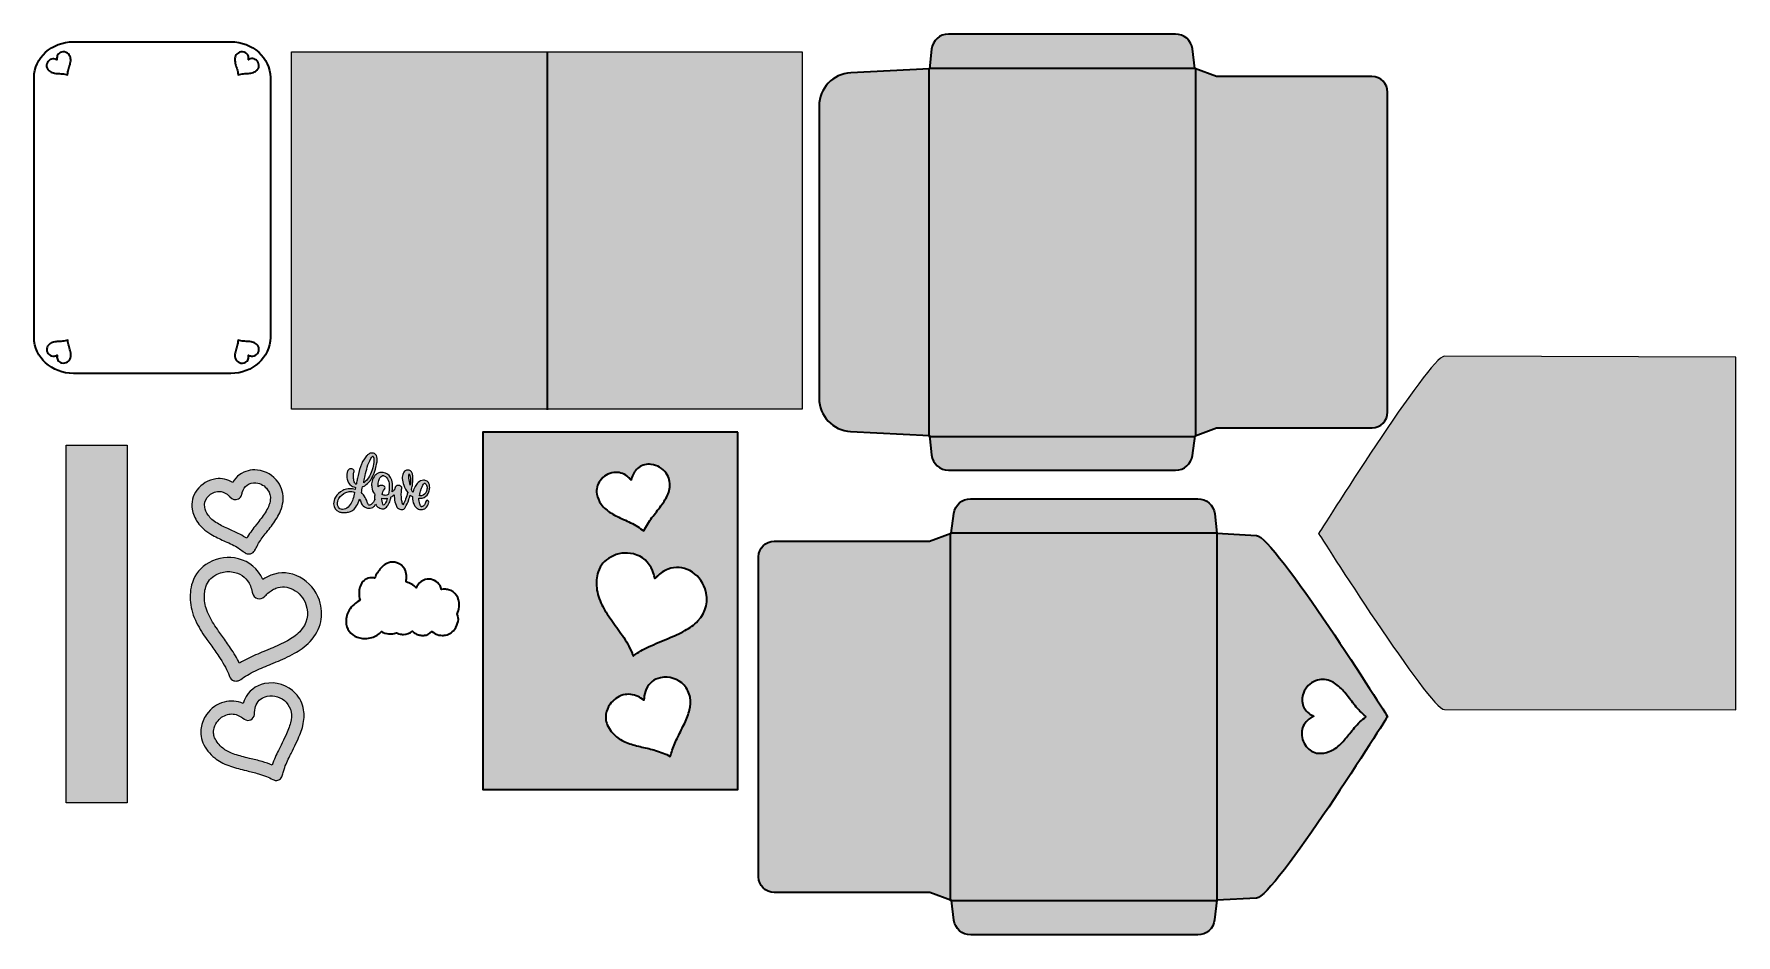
# Model space of a CAD drawing. Header units: inches. Extents: x -11 to 22.4, y -2.2 to 15.4.
import ezdxf

# ---------------------------------------------------------------- set-up
doc = ezdxf.new("R2010")
doc.units = ezdxf.units.IN
doc.header["$MEASUREMENT"] = 0
doc.layers.add('Layer 1', color=7, linetype='Continuous')

# ---------------------------------------------------------------- blocks, each defined once
blk = doc.blocks.new('block 2')
at = {"layer": 'Layer 1', "true_color": 0xf7c6dd}
h = blk.add_hatch(color=254, dxfattribs=at)
h.dxf.hatch_style = 2
edge = h.paths.add_edge_path()
edge.add_spline(control_points=[(3.534, -1.375), (3.534, -1.375), (6.578, -1.375), (6.578, -1.375), (6.578, -1.375), (7.002, -1.534), (7.002, -1.534), (7.002, -1.534), (7.051, -1.916), (7.051, -1.916), (7.071, -2.082), (7.213, -2.207), (7.381, -2.207), (7.381, -2.207), (11.826, -2.207), (11.826, -2.207), (11.995, -2.207), (12.138, -2.079), (12.158, -1.91), (12.158, -1.91), (12.199, -1.525), (12.199, -1.525), (12.199, -1.525), (12.976, -1.486), (12.976, -1.486), (13.324, -1.47), (15.544, 2.071), (15.544, 2.071), (15.544, 2.071), (13.324, 5.598), (12.977, 5.618), (12.977, 5.618), (12.201, 5.659), (12.201, 5.659), (12.201, 5.659), (12.159, 6.039), (12.159, 6.039), (12.141, 6.208), (11.998, 6.336), (11.827, 6.336), (11.827, 6.336), (7.38, 6.336), (7.38, 6.336), (7.213, 6.336), (7.071, 6.212), (7.049, 6.047), (7.049, 6.047), (6.998, 5.662), (6.998, 5.662), (6.998, 5.662), (6.577, 5.505), (6.577, 5.505), (6.577, 5.505), (3.533, 5.505), (3.533, 5.505), (3.363, 5.505), (3.227, 5.369), (3.227, 5.2), (3.227, 5.2), (3.227, -1.07), (3.227, -1.07), (3.228, -1.238), (3.366, -1.375), (3.534, -1.375)], knot_values=[0, 0, 0, 0, 1, 1, 1, 2, 2, 2, 3, 3, 3, 4, 4, 4, 5, 5, 5, 6, 6, 6, 7, 7, 7, 8, 8, 8, 9, 9, 9, 10, 10, 10, 11, 11, 11, 12, 12, 12, 13, 13, 13, 14, 14, 14, 15, 15, 15, 16, 16, 16, 17, 17, 17, 18, 18, 18, 19, 19, 19, 20, 20, 20, 21, 21, 21, 21], degree=3, periodic=1)
edge = h.paths.add_edge_path()
edge.add_spline(control_points=[(13.866, 1.782), (13.877, 1.879), (13.926, 1.958), (14.003, 2.018), (14.028, 2.037), (14.056, 2.052), (14.084, 2.069), (14.087, 2.071), (14.091, 2.072), (14.095, 2.073), (14.095, 2.075), (14.095, 2.075), (14.094, 2.076), (14.078, 2.084), (14.063, 2.093), (14.048, 2.102), (13.98, 2.146), (13.924, 2.201), (13.894, 2.277), (13.86, 2.361), (13.863, 2.444), (13.895, 2.527), (13.94, 2.643), (14.02, 2.726), (14.135, 2.771), (14.228, 2.807), (14.323, 2.804), (14.416, 2.769), (14.502, 2.737), (14.571, 2.682), (14.634, 2.618), (14.702, 2.55), (14.76, 2.473), (14.819, 2.398), (14.878, 2.322), (14.935, 2.244), (15.003, 2.175), (15.04, 2.139), (15.078, 2.105), (15.116, 2.071), (15.119, 2.069), (15.12, 2.066), (15.12, 2.066), (15.081, 2.033), (15.041, 2), (15.003, 1.965), (14.93, 1.896), (14.866, 1.816), (14.802, 1.737), (14.745, 1.668), (14.69, 1.597), (14.626, 1.534), (14.559, 1.469), (14.487, 1.415), (14.398, 1.383), (14.33, 1.358), (14.26, 1.346), (14.188, 1.351), (14.091, 1.359), (14.013, 1.407), (13.952, 1.482), (13.884, 1.571), (13.853, 1.669), (13.866, 1.782)], knot_values=[0, 0, 0, 0, 1, 1, 1, 2, 2, 2, 3, 3, 3, 4, 4, 4, 5, 5, 5, 6, 6, 6, 7, 7, 7, 8, 8, 8, 9, 9, 9, 10, 10, 10, 11, 11, 11, 12, 12, 12, 13, 13, 13, 14, 14, 14, 15, 15, 15, 16, 16, 16, 17, 17, 17, 18, 18, 18, 19, 19, 19, 20, 20, 20, 21, 21, 21, 21], degree=3, periodic=1)
at = {"layer": 'Layer 1', "color": 80, "lineweight": 35, "true_color": 0x46ff51}
for points in [[(12.21, 5.665), (6.983, 5.665)], [(6.983, -1.539), (6.983, 5.665)], [(12.21, -1.539), (12.21, 5.665)], [(12.21, -1.539), (6.983, -1.539)]]:
    blk.add_lwpolyline(points, dxfattribs=at)
at = {"layer": 'Layer 1', "color": 254, "lineweight": 35, "true_color": 0xf7c6dd}
for points in [[(3.534, -1.375), (3.534, -1.375), (6.578, -1.375), (6.578, -1.375), (6.578, -1.375), (7.002, -1.534), (7.002, -1.534), (7.002, -1.534), (7.051, -1.916), (7.051, -1.916), (7.071, -2.082), (7.213, -2.207), (7.381, -2.207), (7.381, -2.207), (11.826, -2.207), (11.826, -2.207), (11.995, -2.207), (12.138, -2.079), (12.158, -1.91), (12.158, -1.91), (12.199, -1.525), (12.199, -1.525), (12.199, -1.525), (12.976, -1.486), (12.976, -1.486), (13.324, -1.47), (15.544, 2.071), (15.544, 2.071), (15.544, 2.071), (13.324, 5.598), (12.977, 5.618), (12.977, 5.618), (12.201, 5.659), (12.201, 5.659), (12.201, 5.659), (12.159, 6.039), (12.159, 6.039), (12.141, 6.208), (11.998, 6.336), (11.827, 6.336), (11.827, 6.336), (7.38, 6.336), (7.38, 6.336), (7.213, 6.336), (7.071, 6.212), (7.049, 6.047), (7.049, 6.047), (6.998, 5.662), (6.998, 5.662), (6.998, 5.662), (6.577, 5.505), (6.577, 5.505), (6.577, 5.505), (3.533, 5.505), (3.533, 5.505), (3.363, 5.505), (3.227, 5.369), (3.227, 5.2), (3.227, 5.2), (3.227, -1.07), (3.227, -1.07), (3.228, -1.238), (3.366, -1.375), (3.534, -1.375)], [(13.866, 1.782), (13.877, 1.879), (13.926, 1.958), (14.003, 2.018), (14.028, 2.037), (14.056, 2.052), (14.084, 2.069), (14.087, 2.071), (14.091, 2.072), (14.095, 2.073), (14.095, 2.075), (14.095, 2.075), (14.094, 2.076), (14.078, 2.084), (14.063, 2.093), (14.048, 2.102), (13.98, 2.146), (13.924, 2.201), (13.894, 2.277), (13.86, 2.361), (13.863, 2.444), (13.895, 2.527), (13.94, 2.643), (14.02, 2.726), (14.135, 2.771), (14.228, 2.807), (14.323, 2.804), (14.416, 2.769), (14.502, 2.737), (14.571, 2.682), (14.634, 2.618), (14.702, 2.55), (14.76, 2.473), (14.819, 2.398), (14.878, 2.322), (14.935, 2.244), (15.003, 2.175), (15.04, 2.139), (15.078, 2.105), (15.116, 2.071), (15.119, 2.069), (15.12, 2.066), (15.12, 2.066), (15.081, 2.033), (15.041, 2), (15.003, 1.965), (14.93, 1.896), (14.866, 1.816), (14.802, 1.737), (14.745, 1.668), (14.69, 1.597), (14.626, 1.534), (14.559, 1.469), (14.487, 1.415), (14.398, 1.383), (14.33, 1.358), (14.26, 1.346), (14.188, 1.351), (14.091, 1.359), (14.013, 1.407), (13.952, 1.482), (13.884, 1.571), (13.853, 1.669), (13.866, 1.782)]]:
    blk.add_open_spline(points, degree=3, knots=[0, 0, 0, 0, 1, 1, 1, 2, 2, 2, 3, 3, 3, 4, 4, 4, 5, 5, 5, 6, 6, 6, 7, 7, 7, 8, 8, 8, 9, 9, 9, 10, 10, 10, 11, 11, 11, 12, 12, 12, 13, 13, 13, 14, 14, 14, 15, 15, 15, 16, 16, 16, 17, 17, 17, 18, 18, 18, 19, 19, 19, 20, 20, 20, 21, 21, 21, 21], dxfattribs=at)
blk = doc.blocks.new('block 3')
at = {"layer": 'Layer 1', "true_color": 0xf7c6dd}
h = blk.add_hatch(color=254, dxfattribs=at)
h.dxf.hatch_style = 2
edge = h.paths.add_edge_path()
edge.add_spline(control_points=[(15.239, 7.726), (15.239, 7.726), (12.195, 7.726), (12.195, 7.726), (12.195, 7.726), (11.776, 7.569), (11.776, 7.569), (11.776, 7.569), (11.724, 7.185), (11.724, 7.185), (11.702, 7.019), (11.56, 6.896), (11.394, 6.896), (11.394, 6.896), (6.946, 6.896), (6.946, 6.896), (6.777, 6.896), (6.634, 7.023), (6.614, 7.193), (6.614, 7.193), (6.573, 7.572), (6.573, 7.572), (6.573, 7.572), (5.03, 7.653), (5.03, 7.653), (4.683, 7.671), (4.412, 7.957), (4.412, 8.304), (4.412, 8.304), (4.412, 14.026), (4.412, 14.026), (4.412, 14.373), (4.684, 14.661), (5.031, 14.678), (5.031, 14.678), (6.573, 14.755), (6.573, 14.755), (6.573, 14.755), (6.614, 15.14), (6.614, 15.14), (6.633, 15.31), (6.776, 15.437), (6.946, 15.437), (6.946, 15.437), (11.391, 15.437), (11.391, 15.437), (11.559, 15.437), (11.701, 15.312), (11.721, 15.146), (11.721, 15.146), (11.77, 14.762), (11.77, 14.762), (11.77, 14.762), (12.194, 14.604), (12.194, 14.604), (12.194, 14.604), (15.238, 14.604), (15.238, 14.604), (15.408, 14.604), (15.544, 14.468), (15.544, 14.298), (15.544, 14.298), (15.544, 8.032), (15.544, 8.032), (15.545, 7.862), (15.409, 7.726), (15.239, 7.726)], knot_values=[0, 0, 0, 0, 1, 1, 1, 2, 2, 2, 3, 3, 3, 4, 4, 4, 5, 5, 5, 6, 6, 6, 7, 7, 7, 8, 8, 8, 9, 9, 9, 10, 10, 10, 11, 11, 11, 12, 12, 12, 13, 13, 13, 14, 14, 14, 15, 15, 15, 16, 16, 16, 17, 17, 17, 18, 18, 18, 19, 19, 19, 20, 20, 20, 21, 21, 21, 22, 22, 22, 22], degree=3, periodic=1)
at = {"layer": 'Layer 1', "color": 80, "lineweight": 35, "true_color": 0x46ff51}
for points in [[(6.563, 14.768), (6.563, 7.555)], [(6.564, 14.768), (11.784, 14.768)], [(11.784, 14.772), (11.784, 7.558)], [(6.563, 7.555), (11.784, 7.555)]]:
    blk.add_lwpolyline(points, dxfattribs=at)
at = {"layer": 'Layer 1', "color": 254, "lineweight": 35, "true_color": 0xf7c6dd}
blk.add_open_spline([(15.239, 7.726), (15.239, 7.726), (12.195, 7.726), (12.195, 7.726), (12.195, 7.726), (11.776, 7.569), (11.776, 7.569), (11.776, 7.569), (11.724, 7.185), (11.724, 7.185), (11.702, 7.019), (11.56, 6.896), (11.394, 6.896), (11.394, 6.896), (6.946, 6.896), (6.946, 6.896), (6.777, 6.896), (6.634, 7.023), (6.614, 7.193), (6.614, 7.193), (6.573, 7.572), (6.573, 7.572), (6.573, 7.572), (5.03, 7.653), (5.03, 7.653), (4.683, 7.671), (4.412, 7.957), (4.412, 8.304), (4.412, 8.304), (4.412, 14.026), (4.412, 14.026), (4.412, 14.373), (4.684, 14.661), (5.031, 14.678), (5.031, 14.678), (6.573, 14.755), (6.573, 14.755), (6.573, 14.755), (6.614, 15.14), (6.614, 15.14), (6.633, 15.31), (6.776, 15.437), (6.946, 15.437), (6.946, 15.437), (11.391, 15.437), (11.391, 15.437), (11.559, 15.437), (11.701, 15.312), (11.721, 15.146), (11.721, 15.146), (11.77, 14.762), (11.77, 14.762), (11.77, 14.762), (12.194, 14.604), (12.194, 14.604), (12.194, 14.604), (15.238, 14.604), (15.238, 14.604), (15.408, 14.604), (15.544, 14.468), (15.544, 14.298), (15.544, 14.298), (15.544, 8.032), (15.544, 8.032), (15.545, 7.862), (15.409, 7.726), (15.239, 7.726)], degree=3, knots=[0, 0, 0, 0, 1, 1, 1, 2, 2, 2, 3, 3, 3, 4, 4, 4, 5, 5, 5, 6, 6, 6, 7, 7, 7, 8, 8, 8, 9, 9, 9, 10, 10, 10, 11, 11, 11, 12, 12, 12, 13, 13, 13, 14, 14, 14, 15, 15, 15, 16, 16, 16, 17, 17, 17, 18, 18, 18, 19, 19, 19, 20, 20, 20, 21, 21, 21, 22, 22, 22, 22], dxfattribs=at)
blk = doc.blocks.new('block 4')
at = {"layer": 'Layer 1', "true_color": 0xee2a7b}
h = blk.add_hatch(color=230, dxfattribs=at)
h.dxf.hatch_style = 2
h.paths.add_polyline_path([(-5.922, 15.088), (4.078, 15.088), (4.078, 8.088), (-5.922, 8.088)])
at = {"layer": 'Layer 1', "lineweight": 0}
blk.add_lwpolyline([(-5.922, 15.088), (4.078, 15.088), (4.078, 8.088), (-5.922, 8.088), (-5.922, 15.088)], dxfattribs=at)
at = {"layer": 'Layer 1', "color": 7, "lineweight": 35, "true_color": 0xffffff}
blk.add_lwpolyline([(-0.916, 15.092), (-0.916, 8.078)], dxfattribs=at)

msp = doc.modelspace()

# ---------------------------------------------------------------- hatches: boundary and pattern name
at = {"layer": 'Layer 1', "true_color": 0xee2a7b}
h = msp.add_hatch(color=230, dxfattribs=at)
h.dxf.hatch_style = 2
edge = h.paths.add_edge_path()
edge.add_spline(control_points=[(22.366, 2.202), (22.366, 2.202), (16.656, 2.207), (16.656, 2.207), (16.379, 2.207), (14.194, 5.653), (14.194, 5.653), (14.194, 5.653), (16.377, 9.128), (16.655, 9.128), (16.655, 9.128), (22.365, 9.11), (22.365, 9.11), (22.365, 9.11), (22.365, 2.202), (22.365, 2.202), (22.365, 2.202), (22.366, 2.202), (22.366, 2.202)], knot_values=[0, 0, 0, 0, 1, 1, 1, 2, 2, 2, 3, 3, 3, 4, 4, 4, 5, 5, 5, 6, 6, 6, 6], degree=3, periodic=1)
at = {"layer": 'Layer 1', "true_color": 0xcbc6c6}
h = msp.add_hatch(color=9, dxfattribs=at)
h.dxf.hatch_style = 2
h.paths.add_polyline_path([(-9.134, 0.383), (-10.334, 0.383), (-10.334, 7.383), (-9.134, 7.383)])
at = {"layer": 'Layer 1', "true_color": 0xf7c6dd}
h = msp.add_hatch(color=254, dxfattribs=at)
h.dxf.hatch_style = 2
h.paths.add_polyline_path([(2.821, 7.639), (-2.172, 7.639), (-2.174, 0.639), (2.821, 0.639)])
edge = h.paths.add_edge_path()
edge.add_spline(control_points=[(0.125, 6.69), (0.192, 6.779), (0.281, 6.835), (0.392, 6.85), (0.489, 6.862), (0.578, 6.836), (0.654, 6.776), (0.679, 6.757), (0.701, 6.733), (0.724, 6.711), (0.726, 6.708), (0.728, 6.704), (0.731, 6.701), (0.732, 6.701), (0.732, 6.703), (0.733, 6.703), (0.738, 6.719), (0.743, 6.737), (0.747, 6.754), (0.772, 6.832), (0.813, 6.899), (0.879, 6.947), (0.951, 7), (1.033, 7.019), (1.122, 7.008), (1.246, 6.994), (1.346, 6.937), (1.418, 6.836), (1.476, 6.756), (1.497, 6.662), (1.488, 6.564), (1.478, 6.472), (1.442, 6.392), (1.394, 6.314), (1.346, 6.232), (1.286, 6.156), (1.228, 6.081), (1.168, 6.004), (1.107, 5.929), (1.057, 5.846), (1.031, 5.803), (1.008, 5.757), (0.985, 5.711), (0.983, 5.708), (0.982, 5.706), (0.982, 5.706), (0.939, 5.735), (0.897, 5.765), (0.854, 5.793), (0.768, 5.847), (0.676, 5.889), (0.585, 5.931), (0.503, 5.968), (0.421, 6.004), (0.344, 6.051), (0.265, 6.099), (0.194, 6.157), (0.142, 6.233), (0.101, 6.293), (0.071, 6.357), (0.058, 6.428), (0.042, 6.525), (0.067, 6.612), (0.125, 6.69)], knot_values=[0, 0, 0, 0, 1, 1, 1, 2, 2, 2, 3, 3, 3, 4, 4, 4, 5, 5, 5, 6, 6, 6, 7, 7, 7, 8, 8, 8, 9, 9, 9, 10, 10, 10, 11, 11, 11, 12, 12, 12, 13, 13, 13, 14, 14, 14, 15, 15, 15, 16, 16, 16, 17, 17, 17, 18, 18, 18, 19, 19, 19, 20, 20, 20, 21, 21, 21, 21], degree=3, periodic=1)
edge = h.paths.add_edge_path()
edge.add_spline(control_points=[(1.875, 2.2), (1.854, 2.111), (1.819, 2.026), (1.781, 1.943), (1.736, 1.851), (1.69, 1.761), (1.646, 1.669), (1.604, 1.585), (1.564, 1.499), (1.535, 1.41), (1.522, 1.369), (1.511, 1.328), (1.499, 1.287), (1.499, 1.287), (1.497, 1.287), (1.496, 1.289), (1.406, 1.339), (1.31, 1.375), (1.21, 1.406), (1.121, 1.432), (1.031, 1.453), (0.942, 1.474), (0.85, 1.496), (0.76, 1.518), (0.671, 1.551), (0.59, 1.582), (0.514, 1.619), (0.447, 1.674), (0.368, 1.737), (0.307, 1.815), (0.265, 1.908), (0.247, 1.947), (0.239, 1.989), (0.236, 2.032), (0.236, 2.033), (0.235, 2.036), (0.235, 2.037), (0.235, 2.053), (0.235, 2.068), (0.235, 2.085), (0.236, 2.094), (0.238, 2.106), (0.239, 2.115), (0.25, 2.187), (0.276, 2.251), (0.318, 2.311), (0.382, 2.401), (0.467, 2.464), (0.575, 2.493), (0.675, 2.519), (0.772, 2.507), (0.867, 2.464), (0.907, 2.446), (0.943, 2.421), (0.978, 2.394), (0.979, 2.393), (0.981, 2.393), (0.982, 2.392), (0.983, 2.404), (0.983, 2.415), (0.985, 2.428), (0.989, 2.49), (1.001, 2.551), (1.028, 2.608), (1.085, 2.729), (1.179, 2.803), (1.308, 2.831), (1.474, 2.867), (1.654, 2.808), (1.768, 2.685), (1.831, 2.617), (1.868, 2.536), (1.885, 2.446), (1.901, 2.361), (1.894, 2.279), (1.875, 2.2)], knot_values=[0, 0, 0, 0, 1, 1, 1, 2, 2, 2, 3, 3, 3, 4, 4, 4, 5, 5, 5, 6, 6, 6, 7, 7, 7, 8, 8, 8, 9, 9, 9, 10, 10, 10, 11, 11, 11, 12, 12, 12, 13, 13, 13, 14, 14, 14, 15, 15, 15, 16, 16, 16, 17, 17, 17, 18, 18, 18, 19, 19, 19, 20, 20, 20, 21, 21, 21, 22, 22, 22, 23, 23, 23, 24, 24, 24, 25, 25, 25, 25], degree=3, periodic=1)
edge = h.paths.add_edge_path()
edge.add_spline(control_points=[(2.037, 3.943), (1.965, 3.864), (1.876, 3.804), (1.783, 3.753), (1.678, 3.694), (1.568, 3.646), (1.457, 3.6), (1.328, 3.546), (1.197, 3.494), (1.071, 3.435), (0.968, 3.385), (0.868, 3.329), (0.776, 3.26), (0.775, 3.258), (0.774, 3.258), (0.771, 3.257), (0.764, 3.276), (0.757, 3.294), (0.749, 3.314), (0.699, 3.436), (0.635, 3.55), (0.56, 3.657), (0.487, 3.762), (0.413, 3.867), (0.338, 3.971), (0.272, 4.064), (0.208, 4.158), (0.158, 4.261), (0.107, 4.365), (0.069, 4.474), (0.057, 4.589), (0.046, 4.696), (0.054, 4.8), (0.086, 4.903), (0.128, 5.033), (0.212, 5.129), (0.331, 5.194), (0.471, 5.272), (0.621, 5.293), (0.776, 5.254), (0.956, 5.21), (1.078, 5.097), (1.15, 4.929), (1.169, 4.883), (1.183, 4.836), (1.193, 4.787), (1.194, 4.783), (1.196, 4.778), (1.197, 4.771), (1.212, 4.787), (1.228, 4.803), (1.242, 4.817), (1.304, 4.876), (1.374, 4.926), (1.456, 4.957), (1.6, 5.011), (1.742, 5.001), (1.878, 4.928), (2.024, 4.85), (2.125, 4.731), (2.178, 4.574), (2.26, 4.335), (2.203, 4.125), (2.037, 3.943)], knot_values=[0, 0, 0, 0, 1, 1, 1, 2, 2, 2, 3, 3, 3, 4, 4, 4, 5, 5, 5, 6, 6, 6, 7, 7, 7, 8, 8, 8, 9, 9, 9, 10, 10, 10, 11, 11, 11, 12, 12, 12, 13, 13, 13, 14, 14, 14, 15, 15, 15, 16, 16, 16, 17, 17, 17, 18, 18, 18, 19, 19, 19, 20, 20, 20, 21, 21, 21, 21], degree=3, periodic=1)
at = {"layer": 'Layer 1', "true_color": 0xffffff}
h = msp.add_hatch(color=7, dxfattribs=at)
h.dxf.hatch_style = 2
edge = h.paths.add_edge_path()
edge.add_spline(control_points=[(-4.884, 6.066), (-4.896, 6.066), (-4.909, 6.066), (-4.922, 6.067), (-4.945, 6.07), (-4.965, 6.074), (-4.985, 6.081), (-5.05, 6.105), (-5.093, 6.163), (-5.095, 6.234), (-5.096, 6.282), (-5.084, 6.328), (-5.059, 6.367), (-5.024, 6.423), (-4.977, 6.466), (-4.917, 6.498), (-4.886, 6.514), (-4.852, 6.524), (-4.811, 6.528), (-4.797, 6.53), (-4.784, 6.531), (-4.77, 6.531), (-4.738, 6.531), (-4.706, 6.527), (-4.671, 6.519), (-4.671, 6.519), (-4.663, 6.555), (-4.663, 6.555), (-4.682, 6.56), (-4.715, 6.57), (-4.746, 6.591), (-4.79, 6.62), (-4.818, 6.663), (-4.831, 6.719), (-4.838, 6.755), (-4.839, 6.789), (-4.835, 6.824), (-4.832, 6.845), (-4.825, 6.867), (-4.814, 6.889), (-4.803, 6.912), (-4.785, 6.923), (-4.761, 6.923), (-4.76, 6.923), (-4.757, 6.923), (-4.756, 6.923), (-4.74, 6.921), (-4.728, 6.919), (-4.717, 6.913), (-4.697, 6.903), (-4.69, 6.891), (-4.695, 6.87), (-4.696, 6.859), (-4.699, 6.846), (-4.702, 6.837), (-4.71, 6.801), (-4.709, 6.763), (-4.704, 6.731), (-4.702, 6.703), (-4.693, 6.674), (-4.681, 6.648), (-4.675, 6.637), (-4.668, 6.627), (-4.659, 6.62), (-4.657, 6.619), (-4.654, 6.617), (-4.653, 6.616), (-4.65, 6.63), (-4.647, 6.642), (-4.645, 6.656), (-4.639, 6.684), (-4.634, 6.713), (-4.627, 6.741), (-4.611, 6.809), (-4.593, 6.888), (-4.568, 6.963), (-4.561, 6.984), (-4.553, 7.006), (-4.543, 7.028), (-4.522, 7.077), (-4.493, 7.124), (-4.449, 7.176), (-4.438, 7.189), (-4.424, 7.201), (-4.407, 7.212), (-4.388, 7.224), (-4.367, 7.231), (-4.346, 7.231), (-4.335, 7.231), (-4.322, 7.23), (-4.311, 7.226), (-4.286, 7.219), (-4.268, 7.203), (-4.257, 7.181), (-4.249, 7.166), (-4.245, 7.146), (-4.243, 7.126), (-4.242, 7.099), (-4.243, 7.07), (-4.247, 7.037), (-4.253, 6.998), (-4.261, 6.959), (-4.277, 6.914), (-4.293, 6.866), (-4.311, 6.812), (-4.336, 6.762), (-4.349, 6.738), (-4.361, 6.716), (-4.375, 6.696), (-4.396, 6.666), (-4.424, 6.637), (-4.454, 6.612), (-4.472, 6.598), (-4.493, 6.585), (-4.515, 6.576), (-4.52, 6.574), (-4.522, 6.573), (-4.527, 6.57), (-4.536, 6.53), (-4.543, 6.492), (-4.55, 6.456), (-4.55, 6.456), (-4.55, 6.456), (-4.55, 6.456), (-4.531, 6.438), (-4.513, 6.417), (-4.497, 6.394), (-4.47, 6.352), (-4.449, 6.31), (-4.435, 6.27), (-4.431, 6.259), (-4.427, 6.248), (-4.424, 6.238), (-4.421, 6.231), (-4.417, 6.224), (-4.413, 6.22), (-4.407, 6.213), (-4.4, 6.21), (-4.392, 6.21), (-4.389, 6.21), (-4.388, 6.21), (-4.385, 6.212), (-4.375, 6.213), (-4.367, 6.217), (-4.359, 6.224), (-4.346, 6.234), (-4.335, 6.245), (-4.324, 6.257), (-4.31, 6.274), (-4.3, 6.292), (-4.292, 6.313), (-4.29, 6.316), (-4.29, 6.319), (-4.29, 6.321), (-4.293, 6.349), (-4.293, 6.378), (-4.29, 6.406), (-4.29, 6.406), (-4.289, 6.412), (-4.289, 6.412), (-4.288, 6.42), (-4.288, 6.42), (-4.296, 6.431), (-4.325, 6.47), (-4.342, 6.514), (-4.347, 6.562), (-4.35, 6.585), (-4.352, 6.617), (-4.347, 6.651), (-4.34, 6.695), (-4.325, 6.734), (-4.303, 6.767), (-4.282, 6.798), (-4.256, 6.821), (-4.224, 6.837), (-4.203, 6.848), (-4.179, 6.853), (-4.156, 6.853), (-4.146, 6.853), (-4.135, 6.852), (-4.124, 6.851), (-4.064, 6.839), (-4.014, 6.806), (-3.978, 6.753), (-3.968, 6.739), (-3.96, 6.721), (-3.954, 6.699), (-3.942, 6.655), (-3.938, 6.61), (-3.94, 6.567), (-3.942, 6.532), (-3.946, 6.499), (-3.95, 6.469), (-3.929, 6.487), (-3.917, 6.501), (-3.91, 6.507), (-3.909, 6.509), (-3.907, 6.512), (-3.906, 6.512), (-3.899, 6.519), (-3.895, 6.528), (-3.893, 6.541), (-3.892, 6.549), (-3.889, 6.557), (-3.886, 6.564), (-3.886, 6.564), (-3.886, 6.566), (-3.886, 6.566), (-3.881, 6.582), (-3.867, 6.592), (-3.849, 6.595), (-3.843, 6.596), (-3.838, 6.596), (-3.832, 6.596), (-3.815, 6.596), (-3.799, 6.592), (-3.782, 6.584), (-3.779, 6.582), (-3.778, 6.581), (-3.777, 6.58), (-3.761, 6.57), (-3.756, 6.556), (-3.759, 6.539), (-3.761, 6.523), (-3.763, 6.506), (-3.765, 6.489), (-3.77, 6.448), (-3.771, 6.413), (-3.768, 6.381), (-3.767, 6.356), (-3.764, 6.324), (-3.759, 6.292), (-3.754, 6.269), (-3.747, 6.245), (-3.738, 6.22), (-3.714, 6.255), (-3.696, 6.291), (-3.684, 6.33), (-3.672, 6.362), (-3.653, 6.423), (-3.646, 6.446), (-3.645, 6.453), (-3.643, 6.456), (-3.643, 6.457), (-3.678, 6.499), (-3.704, 6.546), (-3.722, 6.605), (-3.736, 6.649), (-3.745, 6.692), (-3.749, 6.734), (-3.752, 6.769), (-3.746, 6.802), (-3.734, 6.832), (-3.727, 6.849), (-3.718, 6.863), (-3.706, 6.874), (-3.692, 6.888), (-3.675, 6.896), (-3.656, 6.898), (-3.652, 6.898), (-3.647, 6.898), (-3.643, 6.898), (-3.603, 6.898), (-3.572, 6.876), (-3.557, 6.838), (-3.549, 6.816), (-3.546, 6.792), (-3.545, 6.774), (-3.542, 6.73), (-3.543, 6.682), (-3.549, 6.632), (-3.55, 6.626), (-3.55, 6.62), (-3.55, 6.616), (-3.553, 6.591), (-3.556, 6.57), (-3.567, 6.516), (-3.561, 6.494), (-3.552, 6.473), (-3.542, 6.459), (-3.536, 6.484), (-3.529, 6.506), (-3.522, 6.521), (-3.507, 6.559), (-3.49, 6.589), (-3.472, 6.616), (-3.452, 6.646), (-3.424, 6.67), (-3.392, 6.685), (-3.374, 6.695), (-3.353, 6.699), (-3.334, 6.699), (-3.322, 6.699), (-3.31, 6.698), (-3.299, 6.695), (-3.274, 6.688), (-3.253, 6.674), (-3.239, 6.653), (-3.221, 6.626), (-3.211, 6.592), (-3.213, 6.556), (-3.213, 6.528), (-3.218, 6.501), (-3.228, 6.473), (-3.245, 6.424), (-3.277, 6.388), (-3.324, 6.363), (-3.346, 6.352), (-3.371, 6.346), (-3.406, 6.346), (-3.411, 6.346), (-3.418, 6.346), (-3.425, 6.346), (-3.425, 6.31), (-3.42, 6.273), (-3.406, 6.232), (-3.403, 6.226), (-3.402, 6.217), (-3.397, 6.21), (-3.395, 6.203), (-3.39, 6.196), (-3.388, 6.189), (-3.382, 6.18), (-3.382, 6.18), (-3.377, 6.18), (-3.374, 6.18), (-3.371, 6.18), (-3.367, 6.181), (-3.359, 6.182), (-3.352, 6.185), (-3.342, 6.192), (-3.322, 6.205), (-3.31, 6.221), (-3.3, 6.245), (-3.295, 6.257), (-3.292, 6.269), (-3.289, 6.28), (-3.285, 6.302), (-3.27, 6.305), (-3.263, 6.305), (-3.259, 6.305), (-3.254, 6.305), (-3.249, 6.302), (-3.235, 6.298), (-3.228, 6.285), (-3.231, 6.271), (-3.238, 6.242), (-3.249, 6.206), (-3.274, 6.173), (-3.295, 6.146), (-3.322, 6.131), (-3.357, 6.127), (-3.365, 6.127), (-3.372, 6.126), (-3.378, 6.126), (-3.389, 6.126), (-3.4, 6.127), (-3.41, 6.128), (-3.438, 6.134), (-3.461, 6.148), (-3.482, 6.169), (-3.497, 6.184), (-3.51, 6.202), (-3.52, 6.221), (-3.543, 6.269), (-3.554, 6.317), (-3.552, 6.369), (-3.552, 6.371), (-3.552, 6.376), (-3.552, 6.378), (-3.552, 6.378), (-3.553, 6.378), (-3.553, 6.38), (-3.561, 6.384), (-3.57, 6.388), (-3.578, 6.392), (-3.584, 6.395), (-3.589, 6.399), (-3.595, 6.403), (-3.597, 6.394), (-3.602, 6.382), (-3.604, 6.373), (-3.61, 6.355), (-3.615, 6.337), (-3.622, 6.319), (-3.64, 6.264), (-3.664, 6.213), (-3.693, 6.164), (-3.697, 6.156), (-3.703, 6.149), (-3.707, 6.144), (-3.711, 6.138), (-3.72, 6.127), (-3.736, 6.126), (-3.742, 6.126), (-3.749, 6.126), (-3.754, 6.126), (-3.77, 6.126), (-3.782, 6.127), (-3.795, 6.13), (-3.807, 6.134), (-3.817, 6.138), (-3.827, 6.144), (-3.838, 6.151), (-3.847, 6.157), (-3.854, 6.171), (-3.863, 6.187), (-3.868, 6.199), (-3.872, 6.21), (-3.889, 6.253), (-3.9, 6.299), (-3.904, 6.346), (-3.906, 6.369), (-3.907, 6.391), (-3.907, 6.414), (-3.925, 6.399), (-3.945, 6.385), (-3.967, 6.373), (-3.97, 6.371), (-3.971, 6.37), (-3.972, 6.364), (-3.978, 6.341), (-3.984, 6.32), (-3.989, 6.301), (-3.997, 6.271), (-4.011, 6.242), (-4.032, 6.207), (-4.04, 6.195), (-4.05, 6.182), (-4.061, 6.17), (-4.082, 6.149), (-4.107, 6.139), (-4.134, 6.139), (-4.139, 6.139), (-4.145, 6.139), (-4.152, 6.141), (-4.179, 6.145), (-4.206, 6.156), (-4.231, 6.173), (-4.249, 6.187), (-4.263, 6.205), (-4.272, 6.227), (-4.277, 6.22), (-4.282, 6.212), (-4.288, 6.205), (-4.299, 6.189), (-4.311, 6.177), (-4.327, 6.167), (-4.342, 6.157), (-4.36, 6.151), (-4.378, 6.149), (-4.384, 6.149), (-4.388, 6.149), (-4.393, 6.149), (-4.42, 6.149), (-4.443, 6.153), (-4.465, 6.163), (-4.503, 6.18), (-4.531, 6.205), (-4.547, 6.239), (-4.553, 6.251), (-4.559, 6.263), (-4.563, 6.274), (-4.568, 6.288), (-4.574, 6.301), (-4.579, 6.314), (-4.581, 6.319), (-4.584, 6.324), (-4.585, 6.328), (-4.589, 6.314), (-4.593, 6.301), (-4.599, 6.287), (-4.614, 6.242), (-4.636, 6.202), (-4.664, 6.167), (-4.702, 6.12), (-4.749, 6.088), (-4.803, 6.073), (-4.824, 6.07), (-4.853, 6.066), (-4.884, 6.066)], knot_values=[0, 0, 0, 0, 1, 1, 1, 2, 2, 2, 3, 3, 3, 4, 4, 4, 5, 5, 5, 6, 6, 6, 7, 7, 7, 8, 8, 8, 9, 9, 9, 10, 10, 10, 11, 11, 11, 12, 12, 12, 13, 13, 13, 14, 14, 14, 15, 15, 15, 16, 16, 16, 17, 17, 17, 18, 18, 18, 19, 19, 19, 20, 20, 20, 21, 21, 21, 22, 22, 22, 23, 23, 23, 24, 24, 24, 25, 25, 25, 26, 26, 26, 27, 27, 27, 28, 28, 28, 29, 29, 29, 30, 30, 30, 31, 31, 31, 32, 32, 32, 33, 33, 33, 34, 34, 34, 35, 35, 35, 36, 36, 36, 37, 37, 37, 38, 38, 38, 39, 39, 39, 40, 40, 40, 41, 41, 41, 42, 42, 42, 43, 43, 43, 44, 44, 44, 45, 45, 45, 46, 46, 46, 47, 47, 47, 48, 48, 48, 49, 49, 49, 50, 50, 50, 51, 51, 51, 52, 52, 52, 53, 53, 53, 54, 54, 54, 55, 55, 55, 56, 56, 56, 57, 57, 57, 58, 58, 58, 59, 59, 59, 60, 60, 60, 61, 61, 61, 62, 62, 62, 63, 63, 63, 64, 64, 64, 65, 65, 65, 66, 66, 66, 67, 67, 67, 68, 68, 68, 69, 69, 69, 70, 70, 70, 71, 71, 71, 72, 72, 72, 73, 73, 73, 74, 74, 74, 75, 75, 75, 76, 76, 76, 77, 77, 77, 78, 78, 78, 79, 79, 79, 80, 80, 80, 81, 81, 81, 82, 82, 82, 83, 83, 83, 84, 84, 84, 85, 85, 85, 86, 86, 86, 87, 87, 87, 88, 88, 88, 89, 89, 89, 90, 90, 90, 91, 91, 91, 92, 92, 92, 93, 93, 93, 94, 94, 94, 95, 95, 95, 96, 96, 96, 97, 97, 97, 98, 98, 98, 99, 99, 99, 100, 100, 100, 101, 101, 101, 102, 102, 102, 103, 103, 103, 104, 104, 104, 105, 105, 105, 106, 106, 106, 107, 107, 107, 108, 108, 108, 109, 109, 109, 110, 110, 110, 111, 111, 111, 112, 112, 112, 113, 113, 113, 114, 114, 114, 115, 115, 115, 116, 116, 116, 117, 117, 117, 118, 118, 118, 119, 119, 119, 120, 120, 120, 121, 121, 121, 122, 122, 122, 123, 123, 123, 124, 124, 124, 125, 125, 125, 126, 126, 126, 127, 127, 127, 128, 128, 128, 129, 129, 129, 130, 130, 130, 131, 131, 131, 132, 132, 132, 133, 133, 133, 134, 134, 134, 135, 135, 135, 136, 136, 136, 137, 137, 137, 138, 138, 138, 139, 139, 139, 140, 140, 140, 141, 141, 141, 142, 142, 142, 143, 143, 143, 144, 144, 144, 145, 145, 145, 146, 146, 146, 147, 147, 147, 148, 148, 148, 149, 149, 149, 150, 150, 150, 151, 151, 151, 152, 152, 152, 153, 153, 153, 154, 154, 154, 155, 155, 155, 156, 156, 156, 157, 157, 157, 158, 158, 158, 159, 159, 159, 160, 160, 160, 160], degree=3, periodic=1)
edge = h.paths.add_edge_path()
edge.add_spline(control_points=[(-4.765, 6.478), (-4.797, 6.478), (-4.828, 6.471), (-4.856, 6.459), (-4.913, 6.432), (-4.959, 6.392), (-4.99, 6.341), (-5.013, 6.306), (-5.021, 6.267), (-5.018, 6.226), (-5.017, 6.206), (-5.011, 6.189), (-5.002, 6.173), (-4.984, 6.142), (-4.959, 6.127), (-4.925, 6.127), (-4.925, 6.127), (-4.922, 6.127), (-4.922, 6.127), (-4.877, 6.128), (-4.84, 6.144), (-4.809, 6.173), (-4.779, 6.202), (-4.756, 6.235), (-4.738, 6.277), (-4.722, 6.31), (-4.711, 6.348), (-4.699, 6.396), (-4.695, 6.414), (-4.69, 6.431), (-4.686, 6.451), (-4.686, 6.451), (-4.684, 6.464), (-4.684, 6.464), (-4.686, 6.466), (-4.688, 6.466), (-4.69, 6.467), (-4.704, 6.471), (-4.72, 6.474), (-4.74, 6.477), (-4.749, 6.478), (-4.757, 6.478), (-4.765, 6.478)], knot_values=[0, 0, 0, 0, 1, 1, 1, 2, 2, 2, 3, 3, 3, 4, 4, 4, 5, 5, 5, 6, 6, 6, 7, 7, 7, 8, 8, 8, 9, 9, 9, 10, 10, 10, 11, 11, 11, 12, 12, 12, 13, 13, 13, 14, 14, 14, 14], degree=3, periodic=1)
edge = h.paths.add_edge_path()
edge.add_spline(control_points=[(-4.122, 6.212), (-4.104, 6.212), (-4.081, 6.242), (-4.061, 6.291), (-4.056, 6.303), (-4.049, 6.327), (-4.043, 6.345), (-4.054, 6.342), (-4.067, 6.341), (-4.081, 6.341), (-4.084, 6.341), (-4.086, 6.341), (-4.088, 6.341), (-4.107, 6.341), (-4.129, 6.344), (-4.152, 6.348), (-4.152, 6.309), (-4.145, 6.27), (-4.129, 6.228), (-4.129, 6.221), (-4.125, 6.214), (-4.122, 6.212), (-4.122, 6.212), (-4.122, 6.212), (-4.122, 6.212)], knot_values=[0, 0, 0, 0, 1, 1, 1, 2, 2, 2, 3, 3, 3, 4, 4, 4, 5, 5, 5, 6, 6, 6, 7, 7, 7, 8, 8, 8, 8], degree=3, periodic=1)
edge = h.paths.add_edge_path()
edge.add_spline(control_points=[(-3.414, 6.396), (-3.409, 6.396), (-3.403, 6.395), (-3.396, 6.395), (-3.396, 6.395), (-3.396, 6.395), (-3.396, 6.395), (-3.388, 6.395), (-3.381, 6.395), (-3.374, 6.396), (-3.334, 6.405), (-3.289, 6.444), (-3.277, 6.484), (-3.268, 6.509), (-3.265, 6.535), (-3.265, 6.56), (-3.267, 6.588), (-3.275, 6.612), (-3.292, 6.631), (-3.297, 6.638), (-3.303, 6.641), (-3.307, 6.641), (-3.318, 6.641), (-3.332, 6.627), (-3.346, 6.603), (-3.352, 6.595), (-3.359, 6.582), (-3.363, 6.57), (-3.371, 6.551), (-3.378, 6.53), (-3.386, 6.509), (-3.386, 6.509), (-3.388, 6.503), (-3.388, 6.503), (-3.399, 6.474), (-3.406, 6.445), (-3.409, 6.416), (-3.409, 6.416), (-3.409, 6.412), (-3.409, 6.412), (-3.414, 6.406), (-3.414, 6.402), (-3.414, 6.396)], knot_values=[0, 0, 0, 0, 1, 1, 1, 2, 2, 2, 3, 3, 3, 4, 4, 4, 5, 5, 5, 6, 6, 6, 7, 7, 7, 8, 8, 8, 9, 9, 9, 10, 10, 10, 11, 11, 11, 12, 12, 12, 13, 13, 13, 14, 14, 14, 14], degree=3, periodic=1)
edge = h.paths.add_edge_path()
edge.add_spline(control_points=[(-4.147, 6.42), (-4.125, 6.407), (-4.103, 6.402), (-4.082, 6.402), (-4.063, 6.402), (-4.045, 6.406), (-4.024, 6.416), (-4.024, 6.419), (-4.022, 6.42), (-4.022, 6.423), (-4.01, 6.474), (-4.004, 6.528), (-4.004, 6.584), (-4.004, 6.621), (-4.011, 6.66), (-4.025, 6.698), (-4.039, 6.738), (-4.067, 6.767), (-4.109, 6.787), (-4.114, 6.789), (-4.121, 6.791), (-4.127, 6.791), (-4.134, 6.791), (-4.139, 6.789), (-4.146, 6.785), (-4.159, 6.78), (-4.168, 6.771), (-4.178, 6.76), (-4.192, 6.744), (-4.203, 6.721), (-4.211, 6.696), (-4.222, 6.659), (-4.227, 6.619), (-4.221, 6.574), (-4.221, 6.574), (-4.221, 6.569), (-4.221, 6.569), (-4.218, 6.571), (-4.215, 6.574), (-4.213, 6.577), (-4.204, 6.585), (-4.193, 6.591), (-4.182, 6.594), (-4.174, 6.595), (-4.167, 6.596), (-4.159, 6.596), (-4.14, 6.596), (-4.124, 6.592), (-4.107, 6.582), (-4.102, 6.58), (-4.097, 6.576), (-4.093, 6.57), (-4.085, 6.562), (-4.084, 6.549), (-4.09, 6.538), (-4.093, 6.534), (-4.096, 6.528), (-4.1, 6.524), (-4.125, 6.489), (-4.14, 6.457), (-4.146, 6.423), (-4.146, 6.427), (-4.147, 6.421), (-4.147, 6.42)], knot_values=[0, 0, 0, 0, 1, 1, 1, 2, 2, 2, 3, 3, 3, 4, 4, 4, 5, 5, 5, 6, 6, 6, 7, 7, 7, 8, 8, 8, 9, 9, 9, 10, 10, 10, 11, 11, 11, 12, 12, 12, 13, 13, 13, 14, 14, 14, 15, 15, 15, 16, 16, 16, 17, 17, 17, 18, 18, 18, 19, 19, 19, 20, 20, 20, 21, 21, 21, 21], degree=3, periodic=1)
edge = h.paths.add_edge_path()
edge.add_spline(control_points=[(-4.325, 7.171), (-4.328, 7.17), (-4.332, 7.166), (-4.334, 7.163), (-4.334, 7.163), (-4.335, 7.162), (-4.335, 7.162), (-4.347, 7.149), (-4.356, 7.134), (-4.364, 7.121), (-4.396, 7.067), (-4.42, 7.013), (-4.435, 6.957), (-4.45, 6.903), (-4.464, 6.846), (-4.477, 6.789), (-4.485, 6.751), (-4.493, 6.712), (-4.502, 6.671), (-4.502, 6.671), (-4.506, 6.649), (-4.506, 6.649), (-4.478, 6.669), (-4.454, 6.689), (-4.436, 6.712), (-4.402, 6.755), (-4.375, 6.802), (-4.357, 6.853), (-4.353, 6.864), (-4.35, 6.874), (-4.346, 6.885), (-4.346, 6.885), (-4.34, 6.901), (-4.34, 6.901), (-4.321, 6.955), (-4.311, 7.002), (-4.307, 7.046), (-4.306, 7.067), (-4.304, 7.091), (-4.306, 7.114), (-4.31, 7.139), (-4.32, 7.167), (-4.325, 7.171)], knot_values=[0, 0, 0, 0, 1, 1, 1, 2, 2, 2, 3, 3, 3, 4, 4, 4, 5, 5, 5, 6, 6, 6, 7, 7, 7, 8, 8, 8, 9, 9, 9, 10, 10, 10, 11, 11, 11, 12, 12, 12, 13, 13, 13, 14, 14, 14, 14], degree=3, periodic=1)
edge = h.paths.add_edge_path()
edge.add_spline(control_points=[(-3.615, 6.823), (-3.625, 6.803), (-3.625, 6.692), (-3.593, 6.601), (-3.582, 6.699), (-3.59, 6.803), (-3.615, 6.823)], knot_values=[0, 0, 0, 0, 1, 1, 1, 2, 2, 2, 2], degree=3, periodic=1)
at = {"layer": 'Layer 1', "true_color": 0xe30781}
h = msp.add_hatch(color=222, dxfattribs=at)
h.dxf.hatch_style = 2
edge = h.paths.add_edge_path()
edge.add_spline(control_points=[(-6.753, 5.254), (-6.778, 5.254), (-6.803, 5.262), (-6.824, 5.276), (-6.838, 5.286), (-6.853, 5.297), (-6.867, 5.306), (-6.898, 5.329), (-6.927, 5.348), (-6.956, 5.368), (-7.036, 5.419), (-7.124, 5.459), (-7.217, 5.501), (-7.217, 5.501), (-7.242, 5.512), (-7.242, 5.512), (-7.327, 5.551), (-7.416, 5.591), (-7.5, 5.643), (-7.611, 5.711), (-7.696, 5.786), (-7.756, 5.873), (-7.814, 5.958), (-7.85, 6.043), (-7.866, 6.131), (-7.888, 6.263), (-7.854, 6.393), (-7.77, 6.506), (-7.678, 6.63), (-7.55, 6.706), (-7.4, 6.726), (-7.284, 6.741), (-7.171, 6.716), (-7.07, 6.654), (-7.035, 6.716), (-6.989, 6.768), (-6.934, 6.808), (-6.832, 6.881), (-6.716, 6.912), (-6.586, 6.897), (-6.418, 6.877), (-6.279, 6.795), (-6.182, 6.661), (-6.104, 6.551), (-6.071, 6.424), (-6.085, 6.284), (-6.099, 6.149), (-6.157, 6.038), (-6.202, 5.965), (-6.256, 5.873), (-6.321, 5.79), (-6.382, 5.711), (-6.382, 5.711), (-6.411, 5.673), (-6.411, 5.673), (-6.467, 5.602), (-6.518, 5.536), (-6.563, 5.463), (-6.579, 5.434), (-6.596, 5.404), (-6.613, 5.372), (-6.621, 5.356), (-6.629, 5.341), (-6.638, 5.326), (-6.638, 5.326), (-6.639, 5.324), (-6.639, 5.324), (-6.656, 5.291), (-6.685, 5.268), (-6.72, 5.258), (-6.732, 5.255), (-6.743, 5.254), (-6.753, 5.254)], knot_values=[0, 0, 0, 0, 1, 1, 1, 2, 2, 2, 3, 3, 3, 4, 4, 4, 5, 5, 5, 6, 6, 6, 7, 7, 7, 8, 8, 8, 9, 9, 9, 10, 10, 10, 11, 11, 11, 12, 12, 12, 13, 13, 13, 14, 14, 14, 15, 15, 15, 16, 16, 16, 17, 17, 17, 18, 18, 18, 19, 19, 19, 20, 20, 20, 21, 21, 21, 22, 22, 22, 23, 23, 23, 24, 24, 24, 24], degree=3, periodic=1)
edge = h.paths.add_edge_path()
edge.add_spline(control_points=[(-7.335, 6.481), (-7.346, 6.481), (-7.357, 6.48), (-7.368, 6.479), (-7.452, 6.468), (-7.517, 6.427), (-7.57, 6.358), (-7.614, 6.299), (-7.629, 6.238), (-7.618, 6.173), (-7.61, 6.12), (-7.588, 6.069), (-7.55, 6.015), (-7.51, 5.955), (-7.453, 5.905), (-7.371, 5.855), (-7.299, 5.811), (-7.221, 5.776), (-7.138, 5.738), (-7.138, 5.738), (-7.113, 5.727), (-7.113, 5.727), (-7.016, 5.683), (-6.916, 5.637), (-6.821, 5.577), (-6.813, 5.572), (-6.804, 5.566), (-6.796, 5.561), (-6.791, 5.572), (-6.784, 5.581), (-6.778, 5.593), (-6.727, 5.677), (-6.668, 5.752), (-6.61, 5.826), (-6.61, 5.826), (-6.581, 5.863), (-6.581, 5.863), (-6.521, 5.941), (-6.464, 6.013), (-6.417, 6.093), (-6.367, 6.176), (-6.342, 6.243), (-6.335, 6.308), (-6.327, 6.387), (-6.343, 6.455), (-6.386, 6.513), (-6.442, 6.591), (-6.518, 6.636), (-6.616, 6.647), (-6.681, 6.654), (-6.738, 6.64), (-6.786, 6.604), (-6.831, 6.572), (-6.861, 6.526), (-6.882, 6.459), (-6.885, 6.449), (-6.888, 6.438), (-6.892, 6.427), (-6.893, 6.42), (-6.895, 6.415), (-6.898, 6.409), (-6.906, 6.379), (-6.927, 6.352), (-6.954, 6.336), (-6.954, 6.336), (-6.956, 6.334), (-6.956, 6.334), (-7.013, 6.301), (-7.088, 6.316), (-7.124, 6.372), (-7.128, 6.376), (-7.132, 6.38), (-7.136, 6.384), (-7.152, 6.399), (-7.166, 6.413), (-7.178, 6.423), (-7.229, 6.462), (-7.281, 6.481), (-7.335, 6.481)], knot_values=[0, 0, 0, 0, 1, 1, 1, 2, 2, 2, 3, 3, 3, 4, 4, 4, 5, 5, 5, 6, 6, 6, 7, 7, 7, 8, 8, 8, 9, 9, 9, 10, 10, 10, 11, 11, 11, 12, 12, 12, 13, 13, 13, 14, 14, 14, 15, 15, 15, 16, 16, 16, 17, 17, 17, 18, 18, 18, 19, 19, 19, 20, 20, 20, 21, 21, 21, 22, 22, 22, 23, 23, 23, 24, 24, 24, 25, 25, 25, 26, 26, 26, 26], degree=3, periodic=1)
edge = h.paths.add_edge_path()
edge.add_spline(control_points=[(-7.116, 6.363), (-7.116, 6.363), (-7.116, 6.363), (-7.116, 6.363), (-7.116, 6.363), (-7.116, 6.363), (-7.116, 6.363)], knot_values=[0, 0, 0, 0, 1, 1, 1, 2, 2, 2, 2], degree=3, periodic=1)
h = msp.add_hatch(color=222, dxfattribs=at)
h.dxf.hatch_style = 2
edge = h.paths.add_edge_path()
edge.add_spline(control_points=[(-7.003, 2.766), (-7.018, 2.766), (-7.034, 2.769), (-7.048, 2.773), (-7.086, 2.787), (-7.117, 2.816), (-7.132, 2.854), (-7.132, 2.854), (-7.141, 2.873), (-7.141, 2.873), (-7.146, 2.886), (-7.15, 2.898), (-7.156, 2.911), (-7.202, 3.023), (-7.263, 3.134), (-7.342, 3.249), (-7.393, 3.324), (-7.448, 3.401), (-7.5, 3.474), (-7.525, 3.511), (-7.55, 3.545), (-7.577, 3.581), (-7.642, 3.674), (-7.717, 3.786), (-7.778, 3.908), (-7.846, 4.044), (-7.886, 4.174), (-7.899, 4.305), (-7.913, 4.443), (-7.9, 4.573), (-7.861, 4.695), (-7.807, 4.863), (-7.698, 4.995), (-7.535, 5.084), (-7.352, 5.184), (-7.159, 5.211), (-6.96, 5.161), (-6.739, 5.105), (-6.577, 4.969), (-6.479, 4.756), (-6.429, 4.791), (-6.377, 4.819), (-6.321, 4.838), (-6.132, 4.909), (-5.938, 4.897), (-5.759, 4.801), (-5.574, 4.702), (-5.441, 4.545), (-5.374, 4.347), (-5.277, 4.056), (-5.339, 3.777), (-5.554, 3.54), (-5.652, 3.433), (-5.768, 3.361), (-5.86, 3.309), (-5.981, 3.241), (-6.104, 3.188), (-6.221, 3.14), (-6.252, 3.127), (-6.284, 3.115), (-6.314, 3.101), (-6.417, 3.058), (-6.524, 3.015), (-6.624, 2.966), (-6.743, 2.909), (-6.835, 2.855), (-6.914, 2.795), (-6.923, 2.788), (-6.929, 2.786), (-6.934, 2.783), (-6.953, 2.773), (-6.978, 2.766), (-7.003, 2.766)], knot_values=[0, 0, 0, 0, 1, 1, 1, 2, 2, 2, 3, 3, 3, 4, 4, 4, 5, 5, 5, 6, 6, 6, 7, 7, 7, 8, 8, 8, 9, 9, 9, 10, 10, 10, 11, 11, 11, 12, 12, 12, 13, 13, 13, 14, 14, 14, 15, 15, 15, 16, 16, 16, 17, 17, 17, 18, 18, 18, 19, 19, 19, 20, 20, 20, 21, 21, 21, 22, 22, 22, 23, 23, 23, 24, 24, 24, 24], degree=3, periodic=1)
edge = h.paths.add_edge_path()
edge.add_spline(control_points=[(-7.156, 4.909), (-7.239, 4.909), (-7.321, 4.887), (-7.402, 4.843), (-7.5, 4.788), (-7.564, 4.713), (-7.596, 4.613), (-7.624, 4.527), (-7.632, 4.437), (-7.621, 4.337), (-7.611, 4.24), (-7.581, 4.143), (-7.528, 4.036), (-7.475, 3.931), (-7.41, 3.834), (-7.348, 3.745), (-7.323, 3.711), (-7.298, 3.674), (-7.273, 3.64), (-7.22, 3.565), (-7.164, 3.487), (-7.111, 3.411), (-7.043, 3.311), (-6.986, 3.213), (-6.941, 3.116), (-6.882, 3.151), (-6.817, 3.186), (-6.743, 3.222), (-6.636, 3.273), (-6.525, 3.319), (-6.418, 3.363), (-6.388, 3.376), (-6.357, 3.388), (-6.327, 3.401), (-6.218, 3.447), (-6.102, 3.495), (-5.995, 3.556), (-5.923, 3.597), (-5.829, 3.654), (-5.759, 3.731), (-5.61, 3.894), (-5.57, 4.068), (-5.636, 4.262), (-5.681, 4.394), (-5.766, 4.494), (-5.889, 4.559), (-5.999, 4.618), (-6.109, 4.626), (-6.224, 4.583), (-6.286, 4.559), (-6.345, 4.52), (-6.403, 4.465), (-6.413, 4.455), (-6.423, 4.445), (-6.432, 4.436), (-6.438, 4.43), (-6.443, 4.424), (-6.449, 4.419), (-6.485, 4.383), (-6.538, 4.369), (-6.586, 4.383), (-6.635, 4.397), (-6.673, 4.437), (-6.684, 4.486), (-6.684, 4.486), (-6.685, 4.491), (-6.685, 4.491), (-6.686, 4.497), (-6.688, 4.502), (-6.688, 4.506), (-6.696, 4.549), (-6.709, 4.591), (-6.725, 4.629), (-6.788, 4.772), (-6.886, 4.859), (-7.029, 4.894), (-7.071, 4.904), (-7.114, 4.909), (-7.156, 4.909)], knot_values=[0, 0, 0, 0, 1, 1, 1, 2, 2, 2, 3, 3, 3, 4, 4, 4, 5, 5, 5, 6, 6, 6, 7, 7, 7, 8, 8, 8, 9, 9, 9, 10, 10, 10, 11, 11, 11, 12, 12, 12, 13, 13, 13, 14, 14, 14, 15, 15, 15, 16, 16, 16, 17, 17, 17, 18, 18, 18, 19, 19, 19, 20, 20, 20, 21, 21, 21, 22, 22, 22, 23, 23, 23, 24, 24, 24, 25, 25, 25, 26, 26, 26, 26], degree=3, periodic=1)
h = msp.add_hatch(color=222, dxfattribs=at)
h.dxf.hatch_style = 2
edge = h.paths.add_edge_path()
edge.add_spline(control_points=[(-6.22, 0.819), (-6.241, 0.819), (-6.263, 0.824), (-6.284, 0.836), (-6.363, 0.88), (-6.452, 0.916), (-6.564, 0.949), (-6.641, 0.972), (-6.718, 0.991), (-6.8, 1.011), (-6.8, 1.011), (-6.845, 1.022), (-6.845, 1.022), (-6.948, 1.047), (-7.049, 1.072), (-7.149, 1.109), (-7.257, 1.149), (-7.348, 1.198), (-7.423, 1.259), (-7.524, 1.34), (-7.602, 1.441), (-7.654, 1.558), (-7.677, 1.609), (-7.691, 1.665), (-7.695, 1.726), (-7.696, 1.734), (-7.698, 1.743), (-7.696, 1.749), (-7.696, 1.749), (-7.695, 1.799), (-7.695, 1.799), (-7.695, 1.805), (-7.695, 1.809), (-7.693, 1.815), (-7.693, 1.815), (-7.692, 1.824), (-7.692, 1.824), (-7.691, 1.833), (-7.689, 1.841), (-7.689, 1.848), (-7.675, 1.943), (-7.639, 2.031), (-7.582, 2.111), (-7.493, 2.234), (-7.378, 2.316), (-7.238, 2.354), (-7.114, 2.387), (-6.989, 2.377), (-6.866, 2.326), (-6.857, 2.354), (-6.846, 2.381), (-6.835, 2.408), (-6.759, 2.57), (-6.625, 2.676), (-6.448, 2.715), (-6.228, 2.762), (-5.989, 2.687), (-5.838, 2.522), (-5.757, 2.433), (-5.704, 2.326), (-5.682, 2.202), (-5.666, 2.105), (-5.67, 2.004), (-5.698, 1.891), (-5.72, 1.797), (-5.756, 1.701), (-5.809, 1.591), (-5.839, 1.527), (-5.871, 1.462), (-5.902, 1.401), (-5.918, 1.366), (-5.936, 1.333), (-5.953, 1.298), (-5.993, 1.216), (-6.035, 1.127), (-6.064, 1.036), (-6.073, 1.008), (-6.081, 0.98), (-6.089, 0.951), (-6.093, 0.938), (-6.096, 0.924), (-6.1, 0.912), (-6.109, 0.883), (-6.127, 0.856), (-6.153, 0.838), (-6.174, 0.826), (-6.198, 0.819), (-6.22, 0.819)], knot_values=[0, 0, 0, 0, 1, 1, 1, 2, 2, 2, 3, 3, 3, 4, 4, 4, 5, 5, 5, 6, 6, 6, 7, 7, 7, 8, 8, 8, 9, 9, 9, 10, 10, 10, 11, 11, 11, 12, 12, 12, 13, 13, 13, 14, 14, 14, 15, 15, 15, 16, 16, 16, 17, 17, 17, 18, 18, 18, 19, 19, 19, 20, 20, 20, 21, 21, 21, 22, 22, 22, 23, 23, 23, 24, 24, 24, 25, 25, 25, 26, 26, 26, 27, 27, 27, 28, 28, 28, 29, 29, 29, 29], degree=3, periodic=1)
edge = h.paths.add_edge_path()
edge.add_spline(control_points=[(-7.446, 1.756), (-7.446, 1.754), (-7.446, 1.751), (-7.445, 1.747), (-7.443, 1.713), (-7.436, 1.684), (-7.424, 1.656), (-7.388, 1.576), (-7.336, 1.509), (-7.266, 1.452), (-7.211, 1.409), (-7.145, 1.373), (-7.06, 1.341), (-6.973, 1.309), (-6.881, 1.286), (-6.785, 1.263), (-6.785, 1.263), (-6.741, 1.252), (-6.741, 1.252), (-6.659, 1.233), (-6.575, 1.213), (-6.492, 1.188), (-6.421, 1.168), (-6.357, 1.145), (-6.298, 1.12), (-6.263, 1.223), (-6.218, 1.319), (-6.175, 1.408), (-6.159, 1.443), (-6.141, 1.477), (-6.124, 1.512), (-6.093, 1.573), (-6.061, 1.637), (-6.032, 1.699), (-5.988, 1.793), (-5.959, 1.872), (-5.939, 1.949), (-5.92, 2.027), (-5.917, 2.095), (-5.928, 2.158), (-5.942, 2.234), (-5.973, 2.298), (-6.021, 2.351), (-6.113, 2.451), (-6.263, 2.498), (-6.395, 2.469), (-6.498, 2.447), (-6.566, 2.393), (-6.609, 2.299), (-6.628, 2.258), (-6.641, 2.209), (-6.643, 2.151), (-6.643, 2.143), (-6.645, 2.134), (-6.645, 2.126), (-6.645, 2.126), (-6.646, 2.113), (-6.646, 2.113), (-6.649, 2.068), (-6.675, 2.027), (-6.717, 2.008), (-6.759, 1.988), (-6.807, 1.993), (-6.843, 2.019), (-6.843, 2.019), (-6.845, 2.02), (-6.845, 2.02), (-6.848, 2.023), (-6.85, 2.024), (-6.853, 2.026), (-6.885, 2.051), (-6.916, 2.07), (-6.948, 2.086), (-7.025, 2.122), (-7.099, 2.13), (-7.174, 2.109), (-7.257, 2.087), (-7.325, 2.038), (-7.379, 1.962), (-7.414, 1.915), (-7.435, 1.863), (-7.443, 1.808), (-7.445, 1.801), (-7.445, 1.794), (-7.446, 1.787), (-7.446, 1.787), (-7.446, 1.784), (-7.446, 1.784), (-7.446, 1.784), (-7.446, 1.756), (-7.446, 1.756)], knot_values=[0, 0, 0, 0, 1, 1, 1, 2, 2, 2, 3, 3, 3, 4, 4, 4, 5, 5, 5, 6, 6, 6, 7, 7, 7, 8, 8, 8, 9, 9, 9, 10, 10, 10, 11, 11, 11, 12, 12, 12, 13, 13, 13, 14, 14, 14, 15, 15, 15, 16, 16, 16, 17, 17, 17, 18, 18, 18, 19, 19, 19, 20, 20, 20, 21, 21, 21, 22, 22, 22, 23, 23, 23, 24, 24, 24, 25, 25, 25, 26, 26, 26, 27, 27, 27, 28, 28, 28, 29, 29, 29, 30, 30, 30, 30], degree=3, periodic=1)
edge = h.paths.add_edge_path()
edge.add_spline(control_points=[(-7.693, 1.713), (-7.693, 1.713), (-7.693, 1.713), (-7.693, 1.713), (-7.693, 1.713), (-7.693, 1.713), (-7.693, 1.713)], knot_values=[0, 0, 0, 0, 1, 1, 1, 2, 2, 2, 2], degree=3, periodic=1)

# ---------------------------------------------------------------- linework, layer by layer
at = {"layer": 'Layer 1', "lineweight": 0}
msp.add_lwpolyline([(-9.134, 0.383), (-10.334, 0.383), (-10.334, 7.383), (-9.134, 7.383), (-9.134, 0.383)], dxfattribs=at)
at = {"layer": 'Layer 1', "color": 254, "lineweight": 35, "true_color": 0xf7c6dd}
msp.add_lwpolyline([(2.821, 7.639), (-2.172, 7.639), (-2.174, 0.639), (2.821, 0.639), (2.821, 7.639)], dxfattribs=at)
at = {"layer": 'Layer 1', "color": 179, "lineweight": 35, "true_color": 0x231f20}
for points, knots in [([(-7.107, 15.285), (-7.107, 15.285), (-10.187, 15.285), (-10.187, 15.285), (-10.614, 15.285), (-10.961, 14.971), (-10.961, 14.583), (-10.961, 14.583), (-10.961, 9.492), (-10.961, 9.492), (-10.961, 9.104), (-10.615, 8.79), (-10.187, 8.79), (-10.187, 8.79), (-7.107, 8.79), (-7.107, 8.79), (-6.68, 8.79), (-6.333, 9.104), (-6.333, 9.492), (-6.333, 9.492), (-6.333, 14.583), (-6.333, 14.583), (-6.334, 14.971), (-6.68, 15.285), (-7.107, 15.285)], [0, 0, 0, 0, 1, 1, 1, 2, 2, 2, 3, 3, 3, 4, 4, 4, 5, 5, 5, 6, 6, 6, 7, 7, 7, 8, 8, 8, 8]), ([(-10.245, 14.89), (-10.251, 14.857), (-10.261, 14.825), (-10.27, 14.793), (-10.28, 14.761), (-10.29, 14.728), (-10.297, 14.694), (-10.3, 14.676), (-10.301, 14.66), (-10.304, 14.642), (-10.304, 14.64), (-10.304, 14.64), (-10.304, 14.639), (-10.322, 14.643), (-10.339, 14.649), (-10.357, 14.651), (-10.391, 14.658), (-10.427, 14.66), (-10.462, 14.663), (-10.494, 14.664), (-10.525, 14.665), (-10.557, 14.671), (-10.589, 14.676), (-10.619, 14.686), (-10.647, 14.704), (-10.668, 14.718), (-10.686, 14.736), (-10.698, 14.757), (-10.716, 14.786), (-10.718, 14.818), (-10.709, 14.851), (-10.698, 14.889), (-10.677, 14.918), (-10.643, 14.938), (-10.612, 14.954), (-10.58, 14.957), (-10.547, 14.947), (-10.536, 14.944), (-10.526, 14.939), (-10.516, 14.935), (-10.515, 14.935), (-10.514, 14.933), (-10.514, 14.932), (-10.514, 14.932), (-10.514, 14.932), (-10.512, 14.933), (-10.512, 14.939), (-10.514, 14.946), (-10.514, 14.951), (-10.515, 14.979), (-10.511, 15.007), (-10.495, 15.031), (-10.479, 15.057), (-10.454, 15.074), (-10.425, 15.082), (-10.383, 15.093), (-10.343, 15.088), (-10.307, 15.063), (-10.277, 15.043), (-10.259, 15.015), (-10.25, 14.982), (-10.239, 14.951), (-10.24, 14.921), (-10.245, 14.89)], [0, 0, 0, 0, 1, 1, 1, 2, 2, 2, 3, 3, 3, 4, 4, 4, 5, 5, 5, 6, 6, 6, 7, 7, 7, 8, 8, 8, 9, 9, 9, 10, 10, 10, 11, 11, 11, 12, 12, 12, 13, 13, 13, 14, 14, 14, 15, 15, 15, 16, 16, 16, 17, 17, 17, 18, 18, 18, 19, 19, 19, 20, 20, 20, 21, 21, 21, 21]), ([(-6.572, 14.758), (-6.584, 14.736), (-6.602, 14.719), (-6.623, 14.706), (-6.651, 14.688), (-6.68, 14.678), (-6.714, 14.672), (-6.744, 14.667), (-6.776, 14.665), (-6.808, 14.664), (-6.844, 14.663), (-6.879, 14.66), (-6.914, 14.653), (-6.932, 14.649), (-6.948, 14.644), (-6.966, 14.64), (-6.966, 14.64), (-6.966, 14.642), (-6.966, 14.643), (-6.969, 14.661), (-6.97, 14.679), (-6.973, 14.696), (-6.979, 14.729), (-6.99, 14.761), (-7, 14.794), (-7.009, 14.826), (-7.019, 14.858), (-7.025, 14.892), (-7.03, 14.922), (-7.032, 14.954), (-7.023, 14.985), (-7.014, 15.018), (-6.995, 15.046), (-6.966, 15.065), (-6.93, 15.089), (-6.89, 15.094), (-6.848, 15.085), (-6.818, 15.076), (-6.794, 15.06), (-6.777, 15.033), (-6.762, 15.008), (-6.757, 14.982), (-6.759, 14.954), (-6.759, 14.949), (-6.761, 14.942), (-6.761, 14.936), (-6.761, 14.936), (-6.761, 14.936), (-6.759, 14.935), (-6.758, 14.936), (-6.757, 14.936), (-6.757, 14.938), (-6.747, 14.942), (-6.736, 14.947), (-6.726, 14.95), (-6.693, 14.96), (-6.661, 14.957), (-6.63, 14.94), (-6.595, 14.921), (-6.573, 14.892), (-6.564, 14.854), (-6.552, 14.819), (-6.555, 14.788), (-6.572, 14.758)], [0, 0, 0, 0, 1, 1, 1, 2, 2, 2, 3, 3, 3, 4, 4, 4, 5, 5, 5, 6, 6, 6, 7, 7, 7, 8, 8, 8, 9, 9, 9, 10, 10, 10, 11, 11, 11, 12, 12, 12, 13, 13, 13, 14, 14, 14, 15, 15, 15, 16, 16, 16, 17, 17, 17, 18, 18, 18, 19, 19, 19, 20, 20, 20, 21, 21, 21, 21]), ([(-10.247, 9.097), (-10.257, 9.064), (-10.275, 9.036), (-10.304, 9.017), (-10.34, 8.993), (-10.38, 8.988), (-10.422, 8.997), (-10.452, 9.006), (-10.476, 9.022), (-10.493, 9.049), (-10.508, 9.074), (-10.514, 9.1), (-10.511, 9.128), (-10.511, 9.133), (-10.509, 9.14), (-10.509, 9.146), (-10.509, 9.146), (-10.509, 9.146), (-10.511, 9.147), (-10.512, 9.146), (-10.514, 9.146), (-10.514, 9.144), (-10.523, 9.14), (-10.534, 9.135), (-10.544, 9.132), (-10.577, 9.122), (-10.609, 9.125), (-10.64, 9.142), (-10.675, 9.161), (-10.697, 9.19), (-10.707, 9.228), (-10.716, 9.26), (-10.714, 9.292), (-10.695, 9.322), (-10.683, 9.344), (-10.665, 9.361), (-10.644, 9.375), (-10.616, 9.393), (-10.587, 9.403), (-10.554, 9.408), (-10.523, 9.414), (-10.491, 9.415), (-10.459, 9.417), (-10.423, 9.418), (-10.389, 9.421), (-10.354, 9.428), (-10.336, 9.432), (-10.319, 9.436), (-10.301, 9.44), (-10.301, 9.44), (-10.301, 9.439), (-10.301, 9.438), (-10.298, 9.419), (-10.297, 9.401), (-10.294, 9.385), (-10.289, 9.351), (-10.277, 9.319), (-10.268, 9.286), (-10.258, 9.254), (-10.248, 9.222), (-10.243, 9.189), (-10.24, 9.16), (-10.239, 9.128), (-10.247, 9.097)], [0, 0, 0, 0, 1, 1, 1, 2, 2, 2, 3, 3, 3, 4, 4, 4, 5, 5, 5, 6, 6, 6, 7, 7, 7, 8, 8, 8, 9, 9, 9, 10, 10, 10, 11, 11, 11, 12, 12, 12, 13, 13, 13, 14, 14, 14, 15, 15, 15, 16, 16, 16, 17, 17, 17, 18, 18, 18, 19, 19, 19, 20, 20, 20, 21, 21, 21, 21]), ([(-6.562, 9.228), (-6.573, 9.19), (-6.594, 9.161), (-6.629, 9.142), (-6.659, 9.125), (-6.691, 9.122), (-6.725, 9.132), (-6.736, 9.135), (-6.745, 9.14), (-6.755, 9.144), (-6.757, 9.144), (-6.758, 9.146), (-6.758, 9.147), (-6.758, 9.147), (-6.758, 9.147), (-6.759, 9.146), (-6.759, 9.14), (-6.758, 9.133), (-6.758, 9.128), (-6.757, 9.1), (-6.761, 9.072), (-6.776, 9.049), (-6.793, 9.022), (-6.818, 9.006), (-6.847, 8.997), (-6.889, 8.986), (-6.929, 8.992), (-6.965, 9.017), (-6.994, 9.036), (-7.012, 9.064), (-7.022, 9.097), (-7.03, 9.128), (-7.029, 9.16), (-7.023, 9.19), (-7.018, 9.224), (-7.008, 9.256), (-6.998, 9.288), (-6.989, 9.319), (-6.979, 9.353), (-6.972, 9.386), (-6.969, 9.404), (-6.968, 9.421), (-6.965, 9.439), (-6.965, 9.44), (-6.965, 9.44), (-6.965, 9.442), (-6.947, 9.438), (-6.93, 9.432), (-6.912, 9.429), (-6.877, 9.422), (-6.841, 9.421), (-6.807, 9.418), (-6.775, 9.417), (-6.744, 9.415), (-6.712, 9.41), (-6.68, 9.404), (-6.65, 9.394), (-6.622, 9.376), (-6.601, 9.363), (-6.583, 9.344), (-6.57, 9.324), (-6.555, 9.293), (-6.552, 9.261), (-6.562, 9.228)], [0, 0, 0, 0, 1, 1, 1, 2, 2, 2, 3, 3, 3, 4, 4, 4, 5, 5, 5, 6, 6, 6, 7, 7, 7, 8, 8, 8, 9, 9, 9, 10, 10, 10, 11, 11, 11, 12, 12, 12, 13, 13, 13, 14, 14, 14, 15, 15, 15, 16, 16, 16, 17, 17, 17, 18, 18, 18, 19, 19, 19, 20, 20, 20, 21, 21, 21, 21]), ([(-4.476, 3.598), (-4.494, 3.598), (-4.513, 3.599), (-4.531, 3.601), (-4.566, 3.605), (-4.601, 3.612), (-4.633, 3.624), (-4.762, 3.67), (-4.848, 3.79), (-4.851, 3.927), (-4.854, 4.009), (-4.833, 4.085), (-4.79, 4.153), (-4.74, 4.234), (-4.67, 4.297), (-4.587, 4.342), (-4.584, 4.344), (-4.58, 4.347), (-4.577, 4.348), (-4.581, 4.36), (-4.584, 4.372), (-4.587, 4.384), (-4.598, 4.438), (-4.6, 4.494), (-4.593, 4.547), (-4.587, 4.585), (-4.575, 4.623), (-4.556, 4.662), (-4.518, 4.74), (-4.443, 4.787), (-4.355, 4.787), (-4.35, 4.787), (-4.344, 4.787), (-4.337, 4.787), (-4.322, 4.785), (-4.308, 4.784), (-4.293, 4.78), (-4.291, 4.783), (-4.29, 4.787), (-4.288, 4.79), (-4.261, 4.855), (-4.222, 4.916), (-4.166, 4.981), (-4.144, 5.006), (-4.119, 5.028), (-4.09, 5.048), (-4.044, 5.078), (-3.991, 5.094), (-3.938, 5.094), (-3.912, 5.094), (-3.884, 5.09), (-3.858, 5.083), (-3.79, 5.063), (-3.734, 5.017), (-3.702, 4.955), (-3.683, 4.917), (-3.673, 4.878), (-3.67, 4.833), (-3.669, 4.795), (-3.67, 4.756), (-3.676, 4.713), (-3.676, 4.71), (-3.676, 4.709), (-3.677, 4.706), (-3.598, 4.69), (-3.529, 4.651), (-3.475, 4.592), (-3.461, 4.628), (-3.438, 4.66), (-3.412, 4.688), (-3.372, 4.728), (-3.319, 4.753), (-3.262, 4.76), (-3.252, 4.762), (-3.243, 4.762), (-3.233, 4.762), (-3.126, 4.762), (-3.033, 4.699), (-2.993, 4.598), (-2.987, 4.584), (-2.983, 4.572), (-2.98, 4.558), (-2.961, 4.562), (-2.941, 4.563), (-2.922, 4.563), (-2.895, 4.563), (-2.87, 4.56), (-2.844, 4.553), (-2.78, 4.537), (-2.726, 4.498), (-2.69, 4.444), (-2.652, 4.387), (-2.634, 4.323), (-2.636, 4.251), (-2.637, 4.206), (-2.644, 4.16), (-2.659, 4.117), (-2.665, 4.102), (-2.67, 4.087), (-2.677, 4.073), (-2.654, 4.033), (-2.645, 3.981), (-2.658, 3.931), (-2.668, 3.89), (-2.687, 3.828), (-2.73, 3.772), (-2.779, 3.708), (-2.85, 3.669), (-2.93, 3.662), (-2.943, 3.66), (-2.955, 3.66), (-2.966, 3.66), (-2.99, 3.66), (-3.011, 3.663), (-3.031, 3.667), (-3.083, 3.678), (-3.13, 3.702), (-3.17, 3.738), (-3.219, 3.677), (-3.281, 3.665), (-3.315, 3.662), (-3.326, 3.662), (-3.334, 3.66), (-3.344, 3.66), (-3.373, 3.66), (-3.4, 3.663), (-3.426, 3.67), (-3.426, 3.67), (-3.43, 3.672), (-3.43, 3.672), (-3.43, 3.672), (-3.434, 3.673), (-3.434, 3.673), (-3.459, 3.68), (-3.483, 3.691), (-3.504, 3.705), (-3.512, 3.71), (-3.531, 3.722), (-3.551, 3.742), (-3.6, 3.701), (-3.661, 3.678), (-3.725, 3.678), (-3.738, 3.678), (-3.752, 3.68), (-3.768, 3.681), (-3.802, 3.687), (-3.836, 3.697), (-3.866, 3.712), (-3.895, 3.699), (-3.925, 3.692), (-3.956, 3.69), (-3.965, 3.69), (-3.975, 3.688), (-3.983, 3.688), (-4.031, 3.688), (-4.079, 3.698), (-4.122, 3.717), (-4.133, 3.723), (-4.144, 3.727), (-4.154, 3.734), (-4.208, 3.677), (-4.273, 3.638), (-4.348, 3.617), (-4.386, 3.605), (-4.43, 3.598), (-4.476, 3.598)], [0, 0, 0, 0, 1, 1, 1, 2, 2, 2, 3, 3, 3, 4, 4, 4, 5, 5, 5, 6, 6, 6, 7, 7, 7, 8, 8, 8, 9, 9, 9, 10, 10, 10, 11, 11, 11, 12, 12, 12, 13, 13, 13, 14, 14, 14, 15, 15, 15, 16, 16, 16, 17, 17, 17, 18, 18, 18, 19, 19, 19, 20, 20, 20, 21, 21, 21, 22, 22, 22, 23, 23, 23, 24, 24, 24, 25, 25, 25, 26, 26, 26, 27, 27, 27, 28, 28, 28, 29, 29, 29, 30, 30, 30, 31, 31, 31, 32, 32, 32, 33, 33, 33, 34, 34, 34, 35, 35, 35, 36, 36, 36, 37, 37, 37, 38, 38, 38, 39, 39, 39, 40, 40, 40, 41, 41, 41, 42, 42, 42, 43, 43, 43, 44, 44, 44, 45, 45, 45, 46, 46, 46, 47, 47, 47, 48, 48, 48, 49, 49, 49, 50, 50, 50, 51, 51, 51, 52, 52, 52, 53, 53, 53, 54, 54, 54, 55, 55, 55, 55])]:
    msp.add_open_spline(points, degree=3, knots=knots, dxfattribs=at)
at = {"layer": 'Layer 1', "lineweight": 0}
for points, knots in [([(22.366, 2.202), (22.366, 2.202), (16.656, 2.207), (16.656, 2.207), (16.379, 2.207), (14.194, 5.653), (14.194, 5.653), (14.194, 5.653), (16.377, 9.128), (16.655, 9.128), (16.655, 9.128), (22.365, 9.11), (22.365, 9.11), (22.365, 9.11), (22.365, 2.202), (22.365, 2.202), (22.365, 2.202), (22.366, 2.202), (22.366, 2.202)], [0, 0, 0, 0, 1, 1, 1, 2, 2, 2, 3, 3, 3, 4, 4, 4, 5, 5, 5, 6, 6, 6, 6]), ([(-4.884, 6.066), (-4.896, 6.066), (-4.909, 6.066), (-4.922, 6.067), (-4.945, 6.07), (-4.965, 6.074), (-4.985, 6.081), (-5.05, 6.105), (-5.093, 6.163), (-5.095, 6.234), (-5.096, 6.282), (-5.084, 6.328), (-5.059, 6.367), (-5.024, 6.423), (-4.977, 6.466), (-4.917, 6.498), (-4.886, 6.514), (-4.852, 6.524), (-4.811, 6.528), (-4.797, 6.53), (-4.784, 6.531), (-4.77, 6.531), (-4.738, 6.531), (-4.706, 6.527), (-4.671, 6.519), (-4.671, 6.519), (-4.663, 6.555), (-4.663, 6.555), (-4.682, 6.56), (-4.715, 6.57), (-4.746, 6.591), (-4.79, 6.62), (-4.818, 6.663), (-4.831, 6.719), (-4.838, 6.755), (-4.839, 6.789), (-4.835, 6.824), (-4.832, 6.845), (-4.825, 6.867), (-4.814, 6.889), (-4.803, 6.912), (-4.785, 6.923), (-4.761, 6.923), (-4.76, 6.923), (-4.757, 6.923), (-4.756, 6.923), (-4.74, 6.921), (-4.728, 6.919), (-4.717, 6.913), (-4.697, 6.903), (-4.69, 6.891), (-4.695, 6.87), (-4.696, 6.859), (-4.699, 6.846), (-4.702, 6.837), (-4.71, 6.801), (-4.709, 6.763), (-4.704, 6.731), (-4.702, 6.703), (-4.693, 6.674), (-4.681, 6.648), (-4.675, 6.637), (-4.668, 6.627), (-4.659, 6.62), (-4.657, 6.619), (-4.654, 6.617), (-4.653, 6.616), (-4.65, 6.63), (-4.647, 6.642), (-4.645, 6.656), (-4.639, 6.684), (-4.634, 6.713), (-4.627, 6.741), (-4.611, 6.809), (-4.593, 6.888), (-4.568, 6.963), (-4.561, 6.984), (-4.553, 7.006), (-4.543, 7.028), (-4.522, 7.077), (-4.493, 7.124), (-4.449, 7.176), (-4.438, 7.189), (-4.424, 7.201), (-4.407, 7.212), (-4.388, 7.224), (-4.367, 7.231), (-4.346, 7.231), (-4.335, 7.231), (-4.322, 7.23), (-4.311, 7.226), (-4.286, 7.219), (-4.268, 7.203), (-4.257, 7.181), (-4.249, 7.166), (-4.245, 7.146), (-4.243, 7.126), (-4.242, 7.099), (-4.243, 7.07), (-4.247, 7.037), (-4.253, 6.998), (-4.261, 6.959), (-4.277, 6.914), (-4.293, 6.866), (-4.311, 6.812), (-4.336, 6.762), (-4.349, 6.738), (-4.361, 6.716), (-4.375, 6.696), (-4.396, 6.666), (-4.424, 6.637), (-4.454, 6.612), (-4.472, 6.598), (-4.493, 6.585), (-4.515, 6.576), (-4.52, 6.574), (-4.522, 6.573), (-4.527, 6.57), (-4.536, 6.53), (-4.543, 6.492), (-4.55, 6.456), (-4.55, 6.456), (-4.55, 6.456), (-4.55, 6.456), (-4.531, 6.438), (-4.513, 6.417), (-4.497, 6.394), (-4.47, 6.352), (-4.449, 6.31), (-4.435, 6.27), (-4.431, 6.259), (-4.427, 6.248), (-4.424, 6.238), (-4.421, 6.231), (-4.417, 6.224), (-4.413, 6.22), (-4.407, 6.213), (-4.4, 6.21), (-4.392, 6.21), (-4.389, 6.21), (-4.388, 6.21), (-4.385, 6.212), (-4.375, 6.213), (-4.367, 6.217), (-4.359, 6.224), (-4.346, 6.234), (-4.335, 6.245), (-4.324, 6.257), (-4.31, 6.274), (-4.3, 6.292), (-4.292, 6.313), (-4.29, 6.316), (-4.29, 6.319), (-4.29, 6.321), (-4.293, 6.349), (-4.293, 6.378), (-4.29, 6.406), (-4.29, 6.406), (-4.289, 6.412), (-4.289, 6.412), (-4.288, 6.42), (-4.288, 6.42), (-4.296, 6.431), (-4.325, 6.47), (-4.342, 6.514), (-4.347, 6.562), (-4.35, 6.585), (-4.352, 6.617), (-4.347, 6.651), (-4.34, 6.695), (-4.325, 6.734), (-4.303, 6.767), (-4.282, 6.798), (-4.256, 6.821), (-4.224, 6.837), (-4.203, 6.848), (-4.179, 6.853), (-4.156, 6.853), (-4.146, 6.853), (-4.135, 6.852), (-4.124, 6.851), (-4.064, 6.839), (-4.014, 6.806), (-3.978, 6.753), (-3.968, 6.739), (-3.96, 6.721), (-3.954, 6.699), (-3.942, 6.655), (-3.938, 6.61), (-3.94, 6.567), (-3.942, 6.532), (-3.946, 6.499), (-3.95, 6.469), (-3.929, 6.487), (-3.917, 6.501), (-3.91, 6.507), (-3.909, 6.509), (-3.907, 6.512), (-3.906, 6.512), (-3.899, 6.519), (-3.895, 6.528), (-3.893, 6.541), (-3.892, 6.549), (-3.889, 6.557), (-3.886, 6.564), (-3.886, 6.564), (-3.886, 6.566), (-3.886, 6.566), (-3.881, 6.582), (-3.867, 6.592), (-3.849, 6.595), (-3.843, 6.596), (-3.838, 6.596), (-3.832, 6.596), (-3.815, 6.596), (-3.799, 6.592), (-3.782, 6.584), (-3.779, 6.582), (-3.778, 6.581), (-3.777, 6.58), (-3.761, 6.57), (-3.756, 6.556), (-3.759, 6.539), (-3.761, 6.523), (-3.763, 6.506), (-3.765, 6.489), (-3.77, 6.448), (-3.771, 6.413), (-3.768, 6.381), (-3.767, 6.356), (-3.764, 6.324), (-3.759, 6.292), (-3.754, 6.269), (-3.747, 6.245), (-3.738, 6.22), (-3.714, 6.255), (-3.696, 6.291), (-3.684, 6.33), (-3.672, 6.362), (-3.653, 6.423), (-3.646, 6.446), (-3.645, 6.453), (-3.643, 6.456), (-3.643, 6.457), (-3.678, 6.499), (-3.704, 6.546), (-3.722, 6.605), (-3.736, 6.649), (-3.745, 6.692), (-3.749, 6.734), (-3.752, 6.769), (-3.746, 6.802), (-3.734, 6.832), (-3.727, 6.849), (-3.718, 6.863), (-3.706, 6.874), (-3.692, 6.888), (-3.675, 6.896), (-3.656, 6.898), (-3.652, 6.898), (-3.647, 6.898), (-3.643, 6.898), (-3.603, 6.898), (-3.572, 6.876), (-3.557, 6.838), (-3.549, 6.816), (-3.546, 6.792), (-3.545, 6.774), (-3.542, 6.73), (-3.543, 6.682), (-3.549, 6.632), (-3.55, 6.626), (-3.55, 6.62), (-3.55, 6.616), (-3.553, 6.591), (-3.556, 6.57), (-3.567, 6.516), (-3.561, 6.494), (-3.552, 6.473), (-3.542, 6.459), (-3.536, 6.484), (-3.529, 6.506), (-3.522, 6.521), (-3.507, 6.559), (-3.49, 6.589), (-3.472, 6.616), (-3.452, 6.646), (-3.424, 6.67), (-3.392, 6.685), (-3.374, 6.695), (-3.353, 6.699), (-3.334, 6.699), (-3.322, 6.699), (-3.31, 6.698), (-3.299, 6.695), (-3.274, 6.688), (-3.253, 6.674), (-3.239, 6.653), (-3.221, 6.626), (-3.211, 6.592), (-3.213, 6.556), (-3.213, 6.528), (-3.218, 6.501), (-3.228, 6.473), (-3.245, 6.424), (-3.277, 6.388), (-3.324, 6.363), (-3.346, 6.352), (-3.371, 6.346), (-3.406, 6.346), (-3.411, 6.346), (-3.418, 6.346), (-3.425, 6.346), (-3.425, 6.31), (-3.42, 6.273), (-3.406, 6.232), (-3.403, 6.226), (-3.402, 6.217), (-3.397, 6.21), (-3.395, 6.203), (-3.39, 6.196), (-3.388, 6.189), (-3.382, 6.18), (-3.382, 6.18), (-3.377, 6.18), (-3.374, 6.18), (-3.371, 6.18), (-3.367, 6.181), (-3.359, 6.182), (-3.352, 6.185), (-3.342, 6.192), (-3.322, 6.205), (-3.31, 6.221), (-3.3, 6.245), (-3.295, 6.257), (-3.292, 6.269), (-3.289, 6.28), (-3.285, 6.302), (-3.27, 6.305), (-3.263, 6.305), (-3.259, 6.305), (-3.254, 6.305), (-3.249, 6.302), (-3.235, 6.298), (-3.228, 6.285), (-3.231, 6.271), (-3.238, 6.242), (-3.249, 6.206), (-3.274, 6.173), (-3.295, 6.146), (-3.322, 6.131), (-3.357, 6.127), (-3.365, 6.127), (-3.372, 6.126), (-3.378, 6.126), (-3.389, 6.126), (-3.4, 6.127), (-3.41, 6.128), (-3.438, 6.134), (-3.461, 6.148), (-3.482, 6.169), (-3.497, 6.184), (-3.51, 6.202), (-3.52, 6.221), (-3.543, 6.269), (-3.554, 6.317), (-3.552, 6.369), (-3.552, 6.371), (-3.552, 6.376), (-3.552, 6.378), (-3.552, 6.378), (-3.553, 6.378), (-3.553, 6.38), (-3.561, 6.384), (-3.57, 6.388), (-3.578, 6.392), (-3.584, 6.395), (-3.589, 6.399), (-3.595, 6.403), (-3.597, 6.394), (-3.602, 6.382), (-3.604, 6.373), (-3.61, 6.355), (-3.615, 6.337), (-3.622, 6.319), (-3.64, 6.264), (-3.664, 6.213), (-3.693, 6.164), (-3.697, 6.156), (-3.703, 6.149), (-3.707, 6.144), (-3.711, 6.138), (-3.72, 6.127), (-3.736, 6.126), (-3.742, 6.126), (-3.749, 6.126), (-3.754, 6.126), (-3.77, 6.126), (-3.782, 6.127), (-3.795, 6.13), (-3.807, 6.134), (-3.817, 6.138), (-3.827, 6.144), (-3.838, 6.151), (-3.847, 6.157), (-3.854, 6.171), (-3.863, 6.187), (-3.868, 6.199), (-3.872, 6.21), (-3.889, 6.253), (-3.9, 6.299), (-3.904, 6.346), (-3.906, 6.369), (-3.907, 6.391), (-3.907, 6.414), (-3.925, 6.399), (-3.945, 6.385), (-3.967, 6.373), (-3.97, 6.371), (-3.971, 6.37), (-3.972, 6.364), (-3.978, 6.341), (-3.984, 6.32), (-3.989, 6.301), (-3.997, 6.271), (-4.011, 6.242), (-4.032, 6.207), (-4.04, 6.195), (-4.05, 6.182), (-4.061, 6.17), (-4.082, 6.149), (-4.107, 6.139), (-4.134, 6.139), (-4.139, 6.139), (-4.145, 6.139), (-4.152, 6.141), (-4.179, 6.145), (-4.206, 6.156), (-4.231, 6.173), (-4.249, 6.187), (-4.263, 6.205), (-4.272, 6.227), (-4.277, 6.22), (-4.282, 6.212), (-4.288, 6.205), (-4.299, 6.189), (-4.311, 6.177), (-4.327, 6.167), (-4.342, 6.157), (-4.36, 6.151), (-4.378, 6.149), (-4.384, 6.149), (-4.388, 6.149), (-4.393, 6.149), (-4.42, 6.149), (-4.443, 6.153), (-4.465, 6.163), (-4.503, 6.18), (-4.531, 6.205), (-4.547, 6.239), (-4.553, 6.251), (-4.559, 6.263), (-4.563, 6.274), (-4.568, 6.288), (-4.574, 6.301), (-4.579, 6.314), (-4.581, 6.319), (-4.584, 6.324), (-4.585, 6.328), (-4.589, 6.314), (-4.593, 6.301), (-4.599, 6.287), (-4.614, 6.242), (-4.636, 6.202), (-4.664, 6.167), (-4.702, 6.12), (-4.749, 6.088), (-4.803, 6.073), (-4.824, 6.07), (-4.853, 6.066), (-4.884, 6.066)], [0, 0, 0, 0, 1, 1, 1, 2, 2, 2, 3, 3, 3, 4, 4, 4, 5, 5, 5, 6, 6, 6, 7, 7, 7, 8, 8, 8, 9, 9, 9, 10, 10, 10, 11, 11, 11, 12, 12, 12, 13, 13, 13, 14, 14, 14, 15, 15, 15, 16, 16, 16, 17, 17, 17, 18, 18, 18, 19, 19, 19, 20, 20, 20, 21, 21, 21, 22, 22, 22, 23, 23, 23, 24, 24, 24, 25, 25, 25, 26, 26, 26, 27, 27, 27, 28, 28, 28, 29, 29, 29, 30, 30, 30, 31, 31, 31, 32, 32, 32, 33, 33, 33, 34, 34, 34, 35, 35, 35, 36, 36, 36, 37, 37, 37, 38, 38, 38, 39, 39, 39, 40, 40, 40, 41, 41, 41, 42, 42, 42, 43, 43, 43, 44, 44, 44, 45, 45, 45, 46, 46, 46, 47, 47, 47, 48, 48, 48, 49, 49, 49, 50, 50, 50, 51, 51, 51, 52, 52, 52, 53, 53, 53, 54, 54, 54, 55, 55, 55, 56, 56, 56, 57, 57, 57, 58, 58, 58, 59, 59, 59, 60, 60, 60, 61, 61, 61, 62, 62, 62, 63, 63, 63, 64, 64, 64, 65, 65, 65, 66, 66, 66, 67, 67, 67, 68, 68, 68, 69, 69, 69, 70, 70, 70, 71, 71, 71, 72, 72, 72, 73, 73, 73, 74, 74, 74, 75, 75, 75, 76, 76, 76, 77, 77, 77, 78, 78, 78, 79, 79, 79, 80, 80, 80, 81, 81, 81, 82, 82, 82, 83, 83, 83, 84, 84, 84, 85, 85, 85, 86, 86, 86, 87, 87, 87, 88, 88, 88, 89, 89, 89, 90, 90, 90, 91, 91, 91, 92, 92, 92, 93, 93, 93, 94, 94, 94, 95, 95, 95, 96, 96, 96, 97, 97, 97, 98, 98, 98, 99, 99, 99, 100, 100, 100, 101, 101, 101, 102, 102, 102, 103, 103, 103, 104, 104, 104, 105, 105, 105, 106, 106, 106, 107, 107, 107, 108, 108, 108, 109, 109, 109, 110, 110, 110, 111, 111, 111, 112, 112, 112, 113, 113, 113, 114, 114, 114, 115, 115, 115, 116, 116, 116, 117, 117, 117, 118, 118, 118, 119, 119, 119, 120, 120, 120, 121, 121, 121, 122, 122, 122, 123, 123, 123, 124, 124, 124, 125, 125, 125, 126, 126, 126, 127, 127, 127, 128, 128, 128, 129, 129, 129, 130, 130, 130, 131, 131, 131, 132, 132, 132, 133, 133, 133, 134, 134, 134, 135, 135, 135, 136, 136, 136, 137, 137, 137, 138, 138, 138, 139, 139, 139, 140, 140, 140, 141, 141, 141, 142, 142, 142, 143, 143, 143, 144, 144, 144, 145, 145, 145, 146, 146, 146, 147, 147, 147, 148, 148, 148, 149, 149, 149, 150, 150, 150, 151, 151, 151, 152, 152, 152, 153, 153, 153, 154, 154, 154, 155, 155, 155, 156, 156, 156, 157, 157, 157, 158, 158, 158, 159, 159, 159, 160, 160, 160, 160]), ([(-4.325, 7.171), (-4.328, 7.17), (-4.332, 7.166), (-4.334, 7.163), (-4.334, 7.163), (-4.335, 7.162), (-4.335, 7.162), (-4.347, 7.149), (-4.356, 7.134), (-4.364, 7.121), (-4.396, 7.067), (-4.42, 7.013), (-4.435, 6.957), (-4.45, 6.903), (-4.464, 6.846), (-4.477, 6.789), (-4.485, 6.751), (-4.493, 6.712), (-4.502, 6.671), (-4.502, 6.671), (-4.506, 6.649), (-4.506, 6.649), (-4.478, 6.669), (-4.454, 6.689), (-4.436, 6.712), (-4.402, 6.755), (-4.375, 6.802), (-4.357, 6.853), (-4.353, 6.864), (-4.35, 6.874), (-4.346, 6.885), (-4.346, 6.885), (-4.34, 6.901), (-4.34, 6.901), (-4.321, 6.955), (-4.311, 7.002), (-4.307, 7.046), (-4.306, 7.067), (-4.304, 7.091), (-4.306, 7.114), (-4.31, 7.139), (-4.32, 7.167), (-4.325, 7.171)], [0, 0, 0, 0, 1, 1, 1, 2, 2, 2, 3, 3, 3, 4, 4, 4, 5, 5, 5, 6, 6, 6, 7, 7, 7, 8, 8, 8, 9, 9, 9, 10, 10, 10, 11, 11, 11, 12, 12, 12, 13, 13, 13, 14, 14, 14, 14]), ([(-6.753, 5.254), (-6.778, 5.254), (-6.803, 5.262), (-6.824, 5.276), (-6.838, 5.286), (-6.853, 5.297), (-6.867, 5.306), (-6.898, 5.329), (-6.927, 5.348), (-6.956, 5.368), (-7.036, 5.419), (-7.124, 5.459), (-7.217, 5.501), (-7.217, 5.501), (-7.242, 5.512), (-7.242, 5.512), (-7.327, 5.551), (-7.416, 5.591), (-7.5, 5.643), (-7.611, 5.711), (-7.696, 5.786), (-7.756, 5.873), (-7.814, 5.958), (-7.85, 6.043), (-7.866, 6.131), (-7.888, 6.263), (-7.854, 6.393), (-7.77, 6.506), (-7.678, 6.63), (-7.55, 6.706), (-7.4, 6.726), (-7.284, 6.741), (-7.171, 6.716), (-7.07, 6.654), (-7.035, 6.716), (-6.989, 6.768), (-6.934, 6.808), (-6.832, 6.881), (-6.716, 6.912), (-6.586, 6.897), (-6.418, 6.877), (-6.279, 6.795), (-6.182, 6.661), (-6.104, 6.551), (-6.071, 6.424), (-6.085, 6.284), (-6.099, 6.149), (-6.157, 6.038), (-6.202, 5.965), (-6.256, 5.873), (-6.321, 5.79), (-6.382, 5.711), (-6.382, 5.711), (-6.411, 5.673), (-6.411, 5.673), (-6.467, 5.602), (-6.518, 5.536), (-6.563, 5.463), (-6.579, 5.434), (-6.596, 5.404), (-6.613, 5.372), (-6.621, 5.356), (-6.629, 5.341), (-6.638, 5.326), (-6.638, 5.326), (-6.639, 5.324), (-6.639, 5.324), (-6.656, 5.291), (-6.685, 5.268), (-6.72, 5.258), (-6.732, 5.255), (-6.743, 5.254), (-6.753, 5.254)], [0, 0, 0, 0, 1, 1, 1, 2, 2, 2, 3, 3, 3, 4, 4, 4, 5, 5, 5, 6, 6, 6, 7, 7, 7, 8, 8, 8, 9, 9, 9, 10, 10, 10, 11, 11, 11, 12, 12, 12, 13, 13, 13, 14, 14, 14, 15, 15, 15, 16, 16, 16, 17, 17, 17, 18, 18, 18, 19, 19, 19, 20, 20, 20, 21, 21, 21, 22, 22, 22, 23, 23, 23, 24, 24, 24, 24]), ([(-4.147, 6.42), (-4.125, 6.407), (-4.103, 6.402), (-4.082, 6.402), (-4.063, 6.402), (-4.045, 6.406), (-4.024, 6.416), (-4.024, 6.419), (-4.022, 6.42), (-4.022, 6.423), (-4.01, 6.474), (-4.004, 6.528), (-4.004, 6.584), (-4.004, 6.621), (-4.011, 6.66), (-4.025, 6.698), (-4.039, 6.738), (-4.067, 6.767), (-4.109, 6.787), (-4.114, 6.789), (-4.121, 6.791), (-4.127, 6.791), (-4.134, 6.791), (-4.139, 6.789), (-4.146, 6.785), (-4.159, 6.78), (-4.168, 6.771), (-4.178, 6.76), (-4.192, 6.744), (-4.203, 6.721), (-4.211, 6.696), (-4.222, 6.659), (-4.227, 6.619), (-4.221, 6.574), (-4.221, 6.574), (-4.221, 6.569), (-4.221, 6.569), (-4.218, 6.571), (-4.215, 6.574), (-4.213, 6.577), (-4.204, 6.585), (-4.193, 6.591), (-4.182, 6.594), (-4.174, 6.595), (-4.167, 6.596), (-4.159, 6.596), (-4.14, 6.596), (-4.124, 6.592), (-4.107, 6.582), (-4.102, 6.58), (-4.097, 6.576), (-4.093, 6.57), (-4.085, 6.562), (-4.084, 6.549), (-4.09, 6.538), (-4.093, 6.534), (-4.096, 6.528), (-4.1, 6.524), (-4.125, 6.489), (-4.14, 6.457), (-4.146, 6.423), (-4.146, 6.427), (-4.147, 6.421), (-4.147, 6.42)], [0, 0, 0, 0, 1, 1, 1, 2, 2, 2, 3, 3, 3, 4, 4, 4, 5, 5, 5, 6, 6, 6, 7, 7, 7, 8, 8, 8, 9, 9, 9, 10, 10, 10, 11, 11, 11, 12, 12, 12, 13, 13, 13, 14, 14, 14, 15, 15, 15, 16, 16, 16, 17, 17, 17, 18, 18, 18, 19, 19, 19, 20, 20, 20, 21, 21, 21, 21]), ([(-3.615, 6.823), (-3.625, 6.803), (-3.625, 6.692), (-3.593, 6.601), (-3.582, 6.699), (-3.59, 6.803), (-3.615, 6.823)], [0, 0, 0, 0, 1, 1, 1, 2, 2, 2, 2]), ([(-7.335, 6.481), (-7.346, 6.481), (-7.357, 6.48), (-7.368, 6.479), (-7.452, 6.468), (-7.517, 6.427), (-7.57, 6.358), (-7.614, 6.299), (-7.629, 6.238), (-7.618, 6.173), (-7.61, 6.12), (-7.588, 6.069), (-7.55, 6.015), (-7.51, 5.955), (-7.453, 5.905), (-7.371, 5.855), (-7.299, 5.811), (-7.221, 5.776), (-7.138, 5.738), (-7.138, 5.738), (-7.113, 5.727), (-7.113, 5.727), (-7.016, 5.683), (-6.916, 5.637), (-6.821, 5.577), (-6.813, 5.572), (-6.804, 5.566), (-6.796, 5.561), (-6.791, 5.572), (-6.784, 5.581), (-6.778, 5.593), (-6.727, 5.677), (-6.668, 5.752), (-6.61, 5.826), (-6.61, 5.826), (-6.581, 5.863), (-6.581, 5.863), (-6.521, 5.941), (-6.464, 6.013), (-6.417, 6.093), (-6.367, 6.176), (-6.342, 6.243), (-6.335, 6.308), (-6.327, 6.387), (-6.343, 6.455), (-6.386, 6.513), (-6.442, 6.591), (-6.518, 6.636), (-6.616, 6.647), (-6.681, 6.654), (-6.738, 6.64), (-6.786, 6.604), (-6.831, 6.572), (-6.861, 6.526), (-6.882, 6.459), (-6.885, 6.449), (-6.888, 6.438), (-6.892, 6.427), (-6.893, 6.42), (-6.895, 6.415), (-6.898, 6.409), (-6.906, 6.379), (-6.927, 6.352), (-6.954, 6.336), (-6.954, 6.336), (-6.956, 6.334), (-6.956, 6.334), (-7.013, 6.301), (-7.088, 6.316), (-7.124, 6.372), (-7.128, 6.376), (-7.132, 6.38), (-7.136, 6.384), (-7.152, 6.399), (-7.166, 6.413), (-7.178, 6.423), (-7.229, 6.462), (-7.281, 6.481), (-7.335, 6.481)], [0, 0, 0, 0, 1, 1, 1, 2, 2, 2, 3, 3, 3, 4, 4, 4, 5, 5, 5, 6, 6, 6, 7, 7, 7, 8, 8, 8, 9, 9, 9, 10, 10, 10, 11, 11, 11, 12, 12, 12, 13, 13, 13, 14, 14, 14, 15, 15, 15, 16, 16, 16, 17, 17, 17, 18, 18, 18, 19, 19, 19, 20, 20, 20, 21, 21, 21, 22, 22, 22, 23, 23, 23, 24, 24, 24, 25, 25, 25, 26, 26, 26, 26]), ([(-4.765, 6.478), (-4.797, 6.478), (-4.828, 6.471), (-4.856, 6.459), (-4.913, 6.432), (-4.959, 6.392), (-4.99, 6.341), (-5.013, 6.306), (-5.021, 6.267), (-5.018, 6.226), (-5.017, 6.206), (-5.011, 6.189), (-5.002, 6.173), (-4.984, 6.142), (-4.959, 6.127), (-4.925, 6.127), (-4.925, 6.127), (-4.922, 6.127), (-4.922, 6.127), (-4.877, 6.128), (-4.84, 6.144), (-4.809, 6.173), (-4.779, 6.202), (-4.756, 6.235), (-4.738, 6.277), (-4.722, 6.31), (-4.711, 6.348), (-4.699, 6.396), (-4.695, 6.414), (-4.69, 6.431), (-4.686, 6.451), (-4.686, 6.451), (-4.684, 6.464), (-4.684, 6.464), (-4.686, 6.466), (-4.688, 6.466), (-4.69, 6.467), (-4.704, 6.471), (-4.72, 6.474), (-4.74, 6.477), (-4.749, 6.478), (-4.757, 6.478), (-4.765, 6.478)], [0, 0, 0, 0, 1, 1, 1, 2, 2, 2, 3, 3, 3, 4, 4, 4, 5, 5, 5, 6, 6, 6, 7, 7, 7, 8, 8, 8, 9, 9, 9, 10, 10, 10, 11, 11, 11, 12, 12, 12, 13, 13, 13, 14, 14, 14, 14]), ([(-4.122, 6.212), (-4.104, 6.212), (-4.081, 6.242), (-4.061, 6.291), (-4.056, 6.303), (-4.049, 6.327), (-4.043, 6.345), (-4.054, 6.342), (-4.067, 6.341), (-4.081, 6.341), (-4.084, 6.341), (-4.086, 6.341), (-4.088, 6.341), (-4.107, 6.341), (-4.129, 6.344), (-4.152, 6.348), (-4.152, 6.309), (-4.145, 6.27), (-4.129, 6.228), (-4.129, 6.221), (-4.125, 6.214), (-4.122, 6.212), (-4.122, 6.212), (-4.122, 6.212), (-4.122, 6.212)], [0, 0, 0, 0, 1, 1, 1, 2, 2, 2, 3, 3, 3, 4, 4, 4, 5, 5, 5, 6, 6, 6, 7, 7, 7, 8, 8, 8, 8]), ([(-3.414, 6.396), (-3.409, 6.396), (-3.403, 6.395), (-3.396, 6.395), (-3.396, 6.395), (-3.396, 6.395), (-3.396, 6.395), (-3.388, 6.395), (-3.381, 6.395), (-3.374, 6.396), (-3.334, 6.405), (-3.289, 6.444), (-3.277, 6.484), (-3.268, 6.509), (-3.265, 6.535), (-3.265, 6.56), (-3.267, 6.588), (-3.275, 6.612), (-3.292, 6.631), (-3.297, 6.638), (-3.303, 6.641), (-3.307, 6.641), (-3.318, 6.641), (-3.332, 6.627), (-3.346, 6.603), (-3.352, 6.595), (-3.359, 6.582), (-3.363, 6.57), (-3.371, 6.551), (-3.378, 6.53), (-3.386, 6.509), (-3.386, 6.509), (-3.388, 6.503), (-3.388, 6.503), (-3.399, 6.474), (-3.406, 6.445), (-3.409, 6.416), (-3.409, 6.416), (-3.409, 6.412), (-3.409, 6.412), (-3.414, 6.406), (-3.414, 6.402), (-3.414, 6.396)], [0, 0, 0, 0, 1, 1, 1, 2, 2, 2, 3, 3, 3, 4, 4, 4, 5, 5, 5, 6, 6, 6, 7, 7, 7, 8, 8, 8, 9, 9, 9, 10, 10, 10, 11, 11, 11, 12, 12, 12, 13, 13, 13, 14, 14, 14, 14]), ([(-7.003, 2.766), (-7.018, 2.766), (-7.034, 2.769), (-7.048, 2.773), (-7.086, 2.787), (-7.117, 2.816), (-7.132, 2.854), (-7.132, 2.854), (-7.141, 2.873), (-7.141, 2.873), (-7.146, 2.886), (-7.15, 2.898), (-7.156, 2.911), (-7.202, 3.023), (-7.263, 3.134), (-7.342, 3.249), (-7.393, 3.324), (-7.448, 3.401), (-7.5, 3.474), (-7.525, 3.511), (-7.55, 3.545), (-7.577, 3.581), (-7.642, 3.674), (-7.717, 3.786), (-7.778, 3.908), (-7.846, 4.044), (-7.886, 4.174), (-7.899, 4.305), (-7.913, 4.443), (-7.9, 4.573), (-7.861, 4.695), (-7.807, 4.863), (-7.698, 4.995), (-7.535, 5.084), (-7.352, 5.184), (-7.159, 5.211), (-6.96, 5.161), (-6.739, 5.105), (-6.577, 4.969), (-6.479, 4.756), (-6.429, 4.791), (-6.377, 4.819), (-6.321, 4.838), (-6.132, 4.909), (-5.938, 4.897), (-5.759, 4.801), (-5.574, 4.702), (-5.441, 4.545), (-5.374, 4.347), (-5.277, 4.056), (-5.339, 3.777), (-5.554, 3.54), (-5.652, 3.433), (-5.768, 3.361), (-5.86, 3.309), (-5.981, 3.241), (-6.104, 3.188), (-6.221, 3.14), (-6.252, 3.127), (-6.284, 3.115), (-6.314, 3.101), (-6.417, 3.058), (-6.524, 3.015), (-6.624, 2.966), (-6.743, 2.909), (-6.835, 2.855), (-6.914, 2.795), (-6.923, 2.788), (-6.929, 2.786), (-6.934, 2.783), (-6.953, 2.773), (-6.978, 2.766), (-7.003, 2.766)], [0, 0, 0, 0, 1, 1, 1, 2, 2, 2, 3, 3, 3, 4, 4, 4, 5, 5, 5, 6, 6, 6, 7, 7, 7, 8, 8, 8, 9, 9, 9, 10, 10, 10, 11, 11, 11, 12, 12, 12, 13, 13, 13, 14, 14, 14, 15, 15, 15, 16, 16, 16, 17, 17, 17, 18, 18, 18, 19, 19, 19, 20, 20, 20, 21, 21, 21, 22, 22, 22, 23, 23, 23, 24, 24, 24, 24]), ([(-7.156, 4.909), (-7.239, 4.909), (-7.321, 4.887), (-7.402, 4.843), (-7.5, 4.788), (-7.564, 4.713), (-7.596, 4.613), (-7.624, 4.527), (-7.632, 4.437), (-7.621, 4.337), (-7.611, 4.24), (-7.581, 4.143), (-7.528, 4.036), (-7.475, 3.931), (-7.41, 3.834), (-7.348, 3.745), (-7.323, 3.711), (-7.298, 3.674), (-7.273, 3.64), (-7.22, 3.565), (-7.164, 3.487), (-7.111, 3.411), (-7.043, 3.311), (-6.986, 3.213), (-6.941, 3.116), (-6.882, 3.151), (-6.817, 3.186), (-6.743, 3.222), (-6.636, 3.273), (-6.525, 3.319), (-6.418, 3.363), (-6.388, 3.376), (-6.357, 3.388), (-6.327, 3.401), (-6.218, 3.447), (-6.102, 3.495), (-5.995, 3.556), (-5.923, 3.597), (-5.829, 3.654), (-5.759, 3.731), (-5.61, 3.894), (-5.57, 4.068), (-5.636, 4.262), (-5.681, 4.394), (-5.766, 4.494), (-5.889, 4.559), (-5.999, 4.618), (-6.109, 4.626), (-6.224, 4.583), (-6.286, 4.559), (-6.345, 4.52), (-6.403, 4.465), (-6.413, 4.455), (-6.423, 4.445), (-6.432, 4.436), (-6.438, 4.43), (-6.443, 4.424), (-6.449, 4.419), (-6.485, 4.383), (-6.538, 4.369), (-6.586, 4.383), (-6.635, 4.397), (-6.673, 4.437), (-6.684, 4.486), (-6.684, 4.486), (-6.685, 4.491), (-6.685, 4.491), (-6.686, 4.497), (-6.688, 4.502), (-6.688, 4.506), (-6.696, 4.549), (-6.709, 4.591), (-6.725, 4.629), (-6.788, 4.772), (-6.886, 4.859), (-7.029, 4.894), (-7.071, 4.904), (-7.114, 4.909), (-7.156, 4.909)], [0, 0, 0, 0, 1, 1, 1, 2, 2, 2, 3, 3, 3, 4, 4, 4, 5, 5, 5, 6, 6, 6, 7, 7, 7, 8, 8, 8, 9, 9, 9, 10, 10, 10, 11, 11, 11, 12, 12, 12, 13, 13, 13, 14, 14, 14, 15, 15, 15, 16, 16, 16, 17, 17, 17, 18, 18, 18, 19, 19, 19, 20, 20, 20, 21, 21, 21, 22, 22, 22, 23, 23, 23, 24, 24, 24, 25, 25, 25, 26, 26, 26, 26]), ([(-6.22, 0.819), (-6.241, 0.819), (-6.263, 0.824), (-6.284, 0.836), (-6.363, 0.88), (-6.452, 0.916), (-6.564, 0.949), (-6.641, 0.972), (-6.718, 0.991), (-6.8, 1.011), (-6.8, 1.011), (-6.845, 1.022), (-6.845, 1.022), (-6.948, 1.047), (-7.049, 1.072), (-7.149, 1.109), (-7.257, 1.149), (-7.348, 1.198), (-7.423, 1.259), (-7.524, 1.34), (-7.602, 1.441), (-7.654, 1.558), (-7.677, 1.609), (-7.691, 1.665), (-7.695, 1.726), (-7.696, 1.734), (-7.698, 1.743), (-7.696, 1.749), (-7.696, 1.749), (-7.695, 1.799), (-7.695, 1.799), (-7.695, 1.805), (-7.695, 1.809), (-7.693, 1.815), (-7.693, 1.815), (-7.692, 1.824), (-7.692, 1.824), (-7.691, 1.833), (-7.689, 1.841), (-7.689, 1.848), (-7.675, 1.943), (-7.639, 2.031), (-7.582, 2.111), (-7.493, 2.234), (-7.378, 2.316), (-7.238, 2.354), (-7.114, 2.387), (-6.989, 2.377), (-6.866, 2.326), (-6.857, 2.354), (-6.846, 2.381), (-6.835, 2.408), (-6.759, 2.57), (-6.625, 2.676), (-6.448, 2.715), (-6.228, 2.762), (-5.989, 2.687), (-5.838, 2.522), (-5.757, 2.433), (-5.704, 2.326), (-5.682, 2.202), (-5.666, 2.105), (-5.67, 2.004), (-5.698, 1.891), (-5.72, 1.797), (-5.756, 1.701), (-5.809, 1.591), (-5.839, 1.527), (-5.871, 1.462), (-5.902, 1.401), (-5.918, 1.366), (-5.936, 1.333), (-5.953, 1.298), (-5.993, 1.216), (-6.035, 1.127), (-6.064, 1.036), (-6.073, 1.008), (-6.081, 0.98), (-6.089, 0.951), (-6.093, 0.938), (-6.096, 0.924), (-6.1, 0.912), (-6.109, 0.883), (-6.127, 0.856), (-6.153, 0.838), (-6.174, 0.826), (-6.198, 0.819), (-6.22, 0.819)], [0, 0, 0, 0, 1, 1, 1, 2, 2, 2, 3, 3, 3, 4, 4, 4, 5, 5, 5, 6, 6, 6, 7, 7, 7, 8, 8, 8, 9, 9, 9, 10, 10, 10, 11, 11, 11, 12, 12, 12, 13, 13, 13, 14, 14, 14, 15, 15, 15, 16, 16, 16, 17, 17, 17, 18, 18, 18, 19, 19, 19, 20, 20, 20, 21, 21, 21, 22, 22, 22, 23, 23, 23, 24, 24, 24, 25, 25, 25, 26, 26, 26, 27, 27, 27, 28, 28, 28, 29, 29, 29, 29]), ([(-7.446, 1.756), (-7.446, 1.754), (-7.446, 1.751), (-7.445, 1.747), (-7.443, 1.713), (-7.436, 1.684), (-7.424, 1.656), (-7.388, 1.576), (-7.336, 1.509), (-7.266, 1.452), (-7.211, 1.409), (-7.145, 1.373), (-7.06, 1.341), (-6.973, 1.309), (-6.881, 1.286), (-6.785, 1.263), (-6.785, 1.263), (-6.741, 1.252), (-6.741, 1.252), (-6.659, 1.233), (-6.575, 1.213), (-6.492, 1.188), (-6.421, 1.168), (-6.357, 1.145), (-6.298, 1.12), (-6.263, 1.223), (-6.218, 1.319), (-6.175, 1.408), (-6.159, 1.443), (-6.141, 1.477), (-6.124, 1.512), (-6.093, 1.573), (-6.061, 1.637), (-6.032, 1.699), (-5.988, 1.793), (-5.959, 1.872), (-5.939, 1.949), (-5.92, 2.027), (-5.917, 2.095), (-5.928, 2.158), (-5.942, 2.234), (-5.973, 2.298), (-6.021, 2.351), (-6.113, 2.451), (-6.263, 2.498), (-6.395, 2.469), (-6.498, 2.447), (-6.566, 2.393), (-6.609, 2.299), (-6.628, 2.258), (-6.641, 2.209), (-6.643, 2.151), (-6.643, 2.143), (-6.645, 2.134), (-6.645, 2.126), (-6.645, 2.126), (-6.646, 2.113), (-6.646, 2.113), (-6.649, 2.068), (-6.675, 2.027), (-6.717, 2.008), (-6.759, 1.988), (-6.807, 1.993), (-6.843, 2.019), (-6.843, 2.019), (-6.845, 2.02), (-6.845, 2.02), (-6.848, 2.023), (-6.85, 2.024), (-6.853, 2.026), (-6.885, 2.051), (-6.916, 2.07), (-6.948, 2.086), (-7.025, 2.122), (-7.099, 2.13), (-7.174, 2.109), (-7.257, 2.087), (-7.325, 2.038), (-7.379, 1.962), (-7.414, 1.915), (-7.435, 1.863), (-7.443, 1.808), (-7.445, 1.801), (-7.445, 1.794), (-7.446, 1.787), (-7.446, 1.787), (-7.446, 1.784), (-7.446, 1.784), (-7.446, 1.784), (-7.446, 1.756), (-7.446, 1.756)], [0, 0, 0, 0, 1, 1, 1, 2, 2, 2, 3, 3, 3, 4, 4, 4, 5, 5, 5, 6, 6, 6, 7, 7, 7, 8, 8, 8, 9, 9, 9, 10, 10, 10, 11, 11, 11, 12, 12, 12, 13, 13, 13, 14, 14, 14, 15, 15, 15, 16, 16, 16, 17, 17, 17, 18, 18, 18, 19, 19, 19, 20, 20, 20, 21, 21, 21, 22, 22, 22, 23, 23, 23, 24, 24, 24, 25, 25, 25, 26, 26, 26, 27, 27, 27, 28, 28, 28, 29, 29, 29, 30, 30, 30, 30])]:
    msp.add_open_spline(points, degree=3, knots=knots, dxfattribs=at)
at = {"layer": 'Layer 1', "color": 254, "lineweight": 35, "true_color": 0xf7c6dd}
for points, knots in [([(0.125, 6.69), (0.192, 6.779), (0.281, 6.835), (0.392, 6.85), (0.489, 6.862), (0.578, 6.836), (0.654, 6.776), (0.679, 6.757), (0.701, 6.733), (0.724, 6.711), (0.726, 6.708), (0.728, 6.704), (0.731, 6.701), (0.732, 6.701), (0.732, 6.703), (0.733, 6.703), (0.738, 6.719), (0.743, 6.737), (0.747, 6.754), (0.772, 6.832), (0.813, 6.899), (0.879, 6.947), (0.951, 7), (1.033, 7.019), (1.122, 7.008), (1.246, 6.994), (1.346, 6.937), (1.418, 6.836), (1.476, 6.756), (1.497, 6.662), (1.488, 6.564), (1.478, 6.472), (1.442, 6.392), (1.394, 6.314), (1.346, 6.232), (1.286, 6.156), (1.228, 6.081), (1.168, 6.004), (1.107, 5.929), (1.057, 5.846), (1.031, 5.803), (1.008, 5.757), (0.985, 5.711), (0.983, 5.708), (0.982, 5.706), (0.982, 5.706), (0.939, 5.735), (0.897, 5.765), (0.854, 5.793), (0.768, 5.847), (0.676, 5.889), (0.585, 5.931), (0.503, 5.968), (0.421, 6.004), (0.344, 6.051), (0.265, 6.099), (0.194, 6.157), (0.142, 6.233), (0.101, 6.293), (0.071, 6.357), (0.058, 6.428), (0.042, 6.525), (0.067, 6.612), (0.125, 6.69)], [0, 0, 0, 0, 1, 1, 1, 2, 2, 2, 3, 3, 3, 4, 4, 4, 5, 5, 5, 6, 6, 6, 7, 7, 7, 8, 8, 8, 9, 9, 9, 10, 10, 10, 11, 11, 11, 12, 12, 12, 13, 13, 13, 14, 14, 14, 15, 15, 15, 16, 16, 16, 17, 17, 17, 18, 18, 18, 19, 19, 19, 20, 20, 20, 21, 21, 21, 21]), ([(2.037, 3.943), (1.965, 3.864), (1.876, 3.804), (1.783, 3.753), (1.678, 3.694), (1.568, 3.646), (1.457, 3.6), (1.328, 3.546), (1.197, 3.494), (1.071, 3.435), (0.968, 3.385), (0.868, 3.329), (0.776, 3.26), (0.775, 3.258), (0.774, 3.258), (0.771, 3.257), (0.764, 3.276), (0.757, 3.294), (0.749, 3.314), (0.699, 3.436), (0.635, 3.55), (0.56, 3.657), (0.487, 3.762), (0.413, 3.867), (0.338, 3.971), (0.272, 4.064), (0.208, 4.158), (0.158, 4.261), (0.107, 4.365), (0.069, 4.474), (0.057, 4.589), (0.046, 4.696), (0.054, 4.8), (0.086, 4.903), (0.128, 5.033), (0.212, 5.129), (0.331, 5.194), (0.471, 5.272), (0.621, 5.293), (0.776, 5.254), (0.956, 5.21), (1.078, 5.097), (1.15, 4.929), (1.169, 4.883), (1.183, 4.836), (1.193, 4.787), (1.194, 4.783), (1.196, 4.778), (1.197, 4.771), (1.212, 4.787), (1.228, 4.803), (1.242, 4.817), (1.304, 4.876), (1.374, 4.926), (1.456, 4.957), (1.6, 5.011), (1.742, 5.001), (1.878, 4.928), (2.024, 4.85), (2.125, 4.731), (2.178, 4.574), (2.26, 4.335), (2.203, 4.125), (2.037, 3.943)], [0, 0, 0, 0, 1, 1, 1, 2, 2, 2, 3, 3, 3, 4, 4, 4, 5, 5, 5, 6, 6, 6, 7, 7, 7, 8, 8, 8, 9, 9, 9, 10, 10, 10, 11, 11, 11, 12, 12, 12, 13, 13, 13, 14, 14, 14, 15, 15, 15, 16, 16, 16, 17, 17, 17, 18, 18, 18, 19, 19, 19, 20, 20, 20, 21, 21, 21, 21]), ([(1.875, 2.2), (1.854, 2.111), (1.819, 2.026), (1.781, 1.943), (1.736, 1.851), (1.69, 1.761), (1.646, 1.669), (1.604, 1.585), (1.564, 1.499), (1.535, 1.41), (1.522, 1.369), (1.511, 1.328), (1.499, 1.287), (1.499, 1.287), (1.497, 1.287), (1.496, 1.289), (1.406, 1.339), (1.31, 1.375), (1.21, 1.406), (1.121, 1.432), (1.031, 1.453), (0.942, 1.474), (0.85, 1.496), (0.76, 1.518), (0.671, 1.551), (0.59, 1.582), (0.514, 1.619), (0.447, 1.674), (0.368, 1.737), (0.307, 1.815), (0.265, 1.908), (0.247, 1.947), (0.239, 1.989), (0.236, 2.032), (0.236, 2.033), (0.235, 2.036), (0.235, 2.037), (0.235, 2.053), (0.235, 2.068), (0.235, 2.085), (0.236, 2.094), (0.238, 2.106), (0.239, 2.115), (0.25, 2.187), (0.276, 2.251), (0.318, 2.311), (0.382, 2.401), (0.467, 2.464), (0.575, 2.493), (0.675, 2.519), (0.772, 2.507), (0.867, 2.464), (0.907, 2.446), (0.943, 2.421), (0.978, 2.394), (0.979, 2.393), (0.981, 2.393), (0.982, 2.392), (0.983, 2.404), (0.983, 2.415), (0.985, 2.428), (0.989, 2.49), (1.001, 2.551), (1.028, 2.608), (1.085, 2.729), (1.179, 2.803), (1.308, 2.831), (1.474, 2.867), (1.654, 2.808), (1.768, 2.685), (1.831, 2.617), (1.868, 2.536), (1.885, 2.446), (1.901, 2.361), (1.894, 2.279), (1.875, 2.2)], [0, 0, 0, 0, 1, 1, 1, 2, 2, 2, 3, 3, 3, 4, 4, 4, 5, 5, 5, 6, 6, 6, 7, 7, 7, 8, 8, 8, 9, 9, 9, 10, 10, 10, 11, 11, 11, 12, 12, 12, 13, 13, 13, 14, 14, 14, 15, 15, 15, 16, 16, 16, 17, 17, 17, 18, 18, 18, 19, 19, 19, 20, 20, 20, 21, 21, 21, 22, 22, 22, 23, 23, 23, 24, 24, 24, 25, 25, 25, 25])]:
    msp.add_open_spline(points, degree=3, knots=knots, dxfattribs=at)

# ---------------------------------------------------------------- block references
at = {"layer": 'Layer 1'}
for name in ['block 3', 'block 4', 'block 2']:
    msp.add_blockref(name, (0, 0), dxfattribs=at)

doc.saveas('drawing.dxf')
